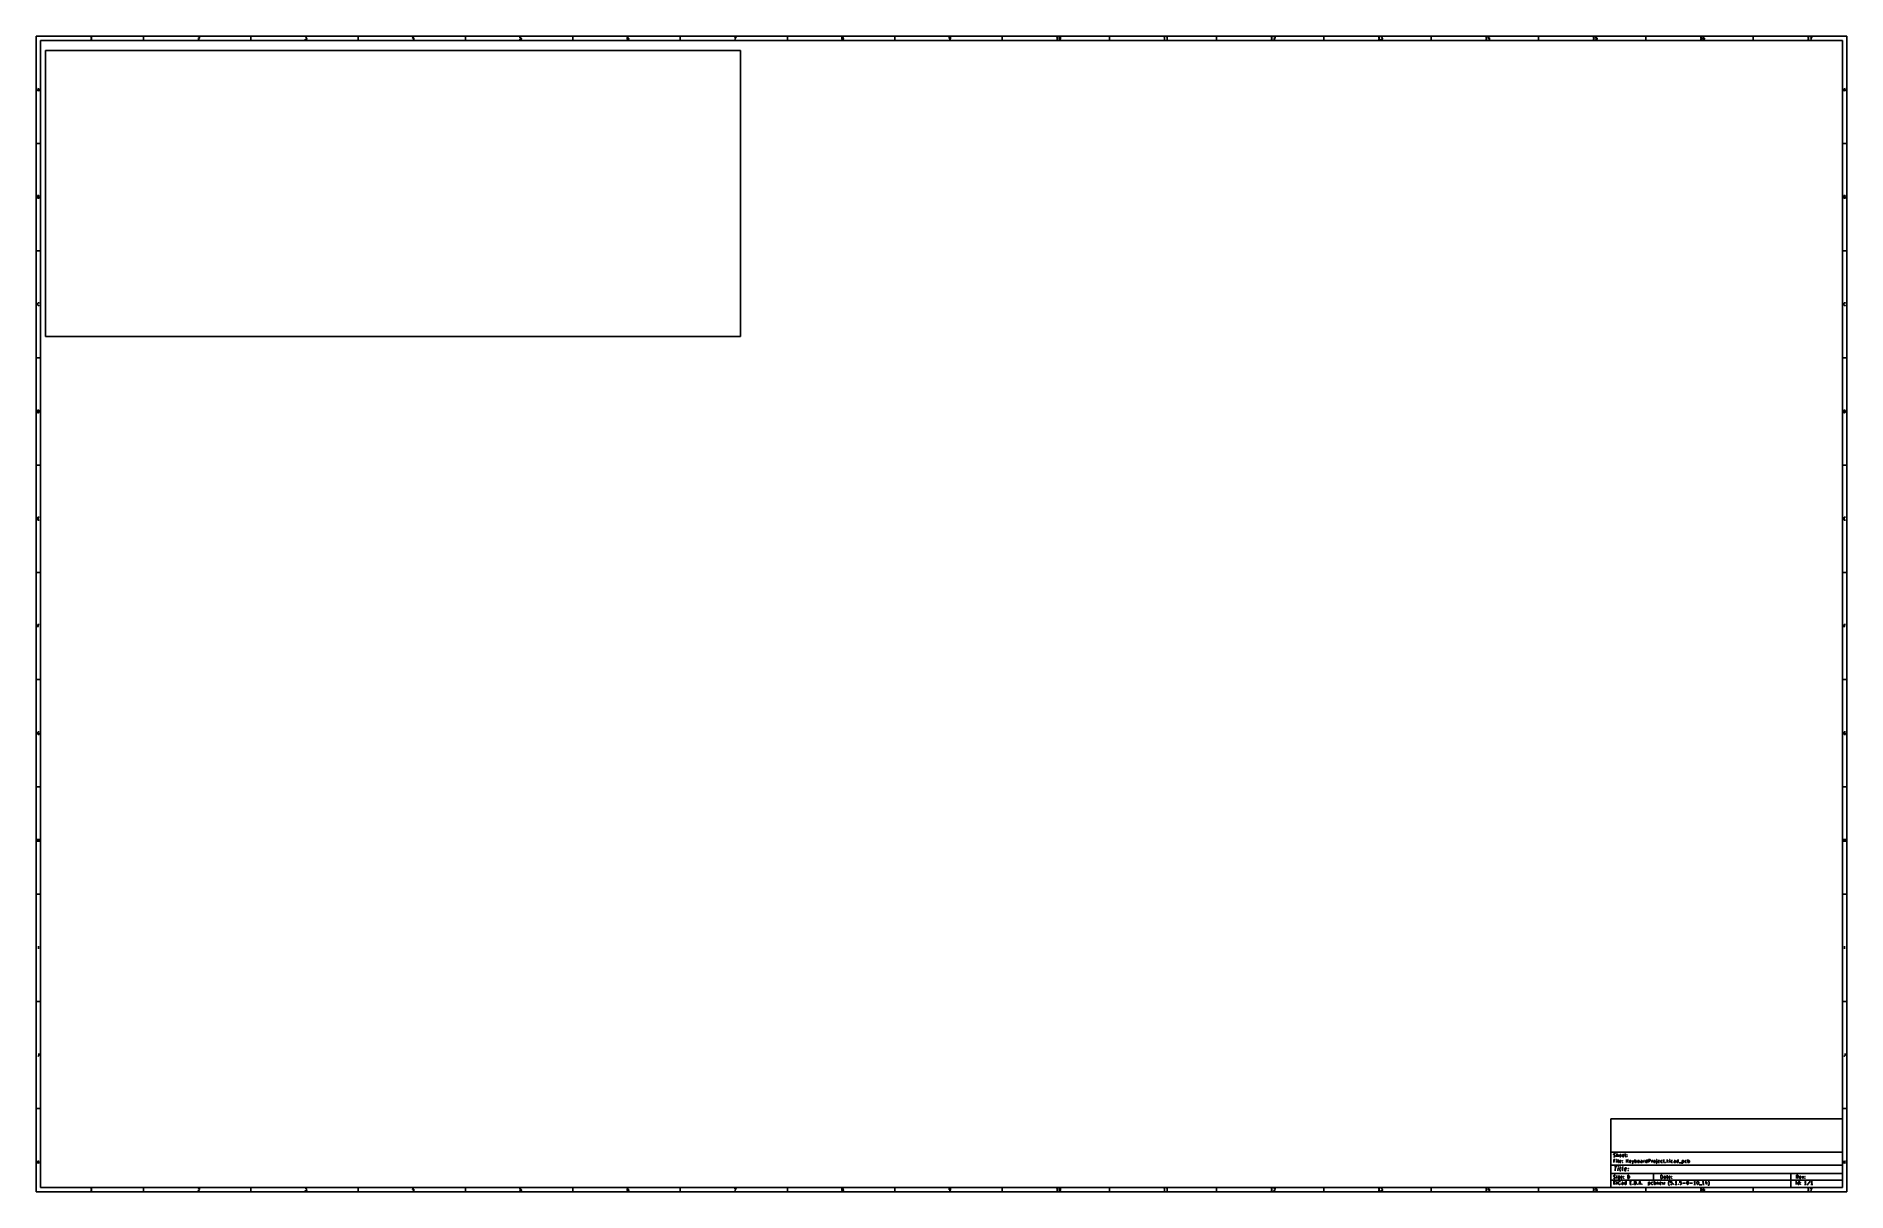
# Model space of a CAD drawing. Extents: x 0.4 to 33.6, y -21.6 to -0.4.
import ezdxf

# ---------------------------------------------------------------- set-up
doc = ezdxf.new("R2010")
doc.units = 0
doc.header["$MEASUREMENT"] = 0
doc.layers.add('BLACK', color=7, linetype='CONTINUOUS')

msp = doc.modelspace()

# ---------------------------------------------------------------- linework, layer by layer
at = {"layer": 'BLACK', "linetype": 'CONTINUOUS'}
for p, q in [((0.393701, -0.393701), (0.393701, -21.6063)), ((33.6063, -0.393701), (0.393701, -0.393701)), ((0.472441, -0.472441), (0.472441, -21.5276)), ((33.5276, -0.472441), (0.472441, -0.472441)), ((0.561511, -0.65625), (0.56153, -0.656057)), ((0.561516, -0.656298), (0.561511, -0.65625)), ((0.561516, -0.749952), (0.561516, -0.656298)), ((0.56153, -0.656057), (0.561586, -0.655872)), ((0.561586, -0.655872), (0.561678, -0.655701)), ((0.561678, -0.655701), (0.561801, -0.655551)), ((0.561801, -0.655551), (0.561951, -0.655428)), ((0.561951, -0.655428), (0.562122, -0.655336)), ((0.562122, -0.655336), (0.562307, -0.65528)), ((0.562307, -0.65528), (0.562452, -0.655266)), ((0.562452, -0.655266), (0.5625, -0.655261)), ((0.5625, -0.655261), (0.562548, -0.655266)), ((0.562548, -0.655266), (13.3125, -0.655266)), ((13.3115, -0.657234), (0.563484, -0.657234)), ((0.563484, -0.657234), (0.563484, -5.90527)), ((1.39553, -0.417229), (1.39065, -0.419666)), ((1.4199, -0.456224), (1.39065, -0.456224)), ((1.4004, -0.412355), (1.39553, -0.417229)), ((1.40528, -0.405043), (1.4004, -0.412355)), ((1.40528, -0.456224), (1.40528, -0.405043)), ((2.3622, -0.472441), (2.3622, -0.393701)), ((3.38597, -0.426978), (3.35672, -0.456224)), ((3.35672, -0.456224), (3.3884, -0.456224)), ((3.35916, -0.409917), (3.3616, -0.40748)), ((3.3616, -0.40748), (3.36647, -0.405043)), ((3.36647, -0.405043), (3.37866, -0.405043)), ((3.37866, -0.405043), (3.38353, -0.40748)), ((3.38353, -0.40748), (3.38597, -0.409917)), ((3.38597, -0.409917), (3.3884, -0.414792)), ((3.3884, -0.419666), (3.38597, -0.426978)), ((3.3884, -0.414792), (3.3884, -0.419666)), ((4.33071, -0.472441), (4.33071, -0.393701)), ((5.32522, -0.405043), (5.35691, -0.405043)), ((5.32766, -0.453787), (5.32522, -0.45135)), ((5.33254, -0.456224), (5.32766, -0.453787)), ((5.34716, -0.456224), (5.33254, -0.456224)), ((5.35691, -0.405043), (5.33985, -0.424541)), ((5.33985, -0.424541), (5.34716, -0.424541)), ((5.34716, -0.424541), (5.35203, -0.426978)), ((5.35203, -0.453787), (5.34716, -0.456224)), ((5.35203, -0.426978), (5.35447, -0.429415)), ((5.35447, -0.45135), (5.35203, -0.453787)), ((5.35447, -0.429415), (5.35691, -0.434289)), ((5.35691, -0.446475), (5.35447, -0.45135)), ((5.35691, -0.434289), (5.35691, -0.446475)), ((6.29921, -0.472441), (6.29921, -0.393701)), ((7.30835, -0.402606), (7.29617, -0.439164)), ((7.29617, -0.439164), (7.32785, -0.439164)), ((7.32054, -0.422103), (7.32054, -0.456224)), ((8.26772, -0.472441), (8.26772, -0.393701)), ((9.26711, -0.405043), (9.26467, -0.429415)), ((9.26467, -0.429415), (9.26711, -0.426978)), ((9.26711, -0.453787), (9.26467, -0.45135)), ((9.29148, -0.405043), (9.26711, -0.405043)), ((9.26711, -0.426978), (9.27198, -0.424541)), ((9.27198, -0.456224), (9.26711, -0.453787)), ((9.27198, -0.424541), (9.28417, -0.424541)), ((9.28417, -0.456224), (9.27198, -0.456224)), ((9.28417, -0.424541), (9.28904, -0.426978)), ((9.28904, -0.453787), (9.28417, -0.456224)), ((9.28904, -0.426978), (9.29148, -0.429415)), ((9.29148, -0.45135), (9.28904, -0.453787)), ((9.29148, -0.429415), (9.29392, -0.434289)), ((9.29392, -0.446475), (9.29148, -0.45135)), ((9.29392, -0.434289), (9.29392, -0.446475)), ((10.2362, -0.472441), (10.2362, -0.393701)), ((11.2356, -0.417229), (11.2332, -0.426978)), ((11.2332, -0.426978), (11.2332, -0.446475)), ((11.2356, -0.429415), (11.2332, -0.434289)), ((11.2332, -0.446475), (11.2356, -0.45135)), ((11.2405, -0.409917), (11.2356, -0.417229)), ((11.238, -0.426978), (11.2356, -0.429415)), ((11.2356, -0.45135), (11.238, -0.453787)), ((11.2429, -0.424541), (11.238, -0.426978)), ((11.238, -0.453787), (11.2429, -0.456224)), ((11.2429, -0.40748), (11.2405, -0.409917)), ((11.2478, -0.405043), (11.2429, -0.40748)), ((11.2527, -0.424541), (11.2429, -0.424541)), ((11.2429, -0.456224), (11.2527, -0.456224)), ((11.2575, -0.405043), (11.2478, -0.405043)), ((11.2575, -0.426978), (11.2527, -0.424541)), ((11.2527, -0.456224), (11.2575, -0.453787)), ((11.26, -0.429415), (11.2575, -0.426978)), ((11.2575, -0.453787), (11.26, -0.45135)), ((11.2624, -0.434289), (11.26, -0.429415)), ((11.26, -0.45135), (11.2624, -0.446475)), ((11.2624, -0.446475), (11.2624, -0.434289)), ((12.2047, -0.472441), (12.2047, -0.393701)), ((13.1992, -0.405043), (13.2334, -0.405043)), ((13.2334, -0.405043), (13.2114, -0.456224)), ((13.3115, -5.90527), (13.3115, -0.657234)), ((13.3125, -0.655266), (13.3125, -0.655261)), ((13.3125, -0.655261), (13.3125, -0.655266)), ((13.3125, -0.655266), (13.3127, -0.65528)), ((13.3127, -0.65528), (13.3129, -0.655336)), ((13.3129, -0.655336), (13.313, -0.655428)), ((13.313, -0.655428), (13.3132, -0.655551)), ((13.3132, -0.655551), (13.3133, -0.655701)), ((13.3133, -0.655701), (13.3134, -0.655872)), ((13.3134, -0.655872), (13.3135, -0.656057)), ((13.3135, -0.656057), (13.3135, -0.65625)), ((13.3135, -0.65625), (13.3135, -0.656298)), ((13.3135, -0.656298), (13.3135, -5.9062)), ((14.1732, -0.472441), (14.1732, -0.393701)), ((15.1702, -0.414792), (15.1726, -0.409917)), ((15.1702, -0.417229), (15.1702, -0.414792)), ((15.1726, -0.422103), (15.1702, -0.417229)), ((15.1726, -0.431852), (15.1702, -0.436727)), ((15.1702, -0.436727), (15.1702, -0.446475)), ((15.1702, -0.446475), (15.1726, -0.45135)), ((15.1726, -0.409917), (15.1751, -0.40748)), ((15.1751, -0.424541), (15.1726, -0.422103)), ((15.1751, -0.429415), (15.1726, -0.431852)), ((15.1726, -0.45135), (15.1751, -0.453787)), ((15.1751, -0.40748), (15.1799, -0.405043)), ((15.1799, -0.426978), (15.1751, -0.424541)), ((15.1799, -0.426978), (15.1751, -0.429415)), ((15.1751, -0.453787), (15.1799, -0.456224)), ((15.1799, -0.405043), (15.1897, -0.405043)), ((15.1897, -0.426978), (15.1799, -0.426978)), ((15.1799, -0.456224), (15.1897, -0.456224)), ((15.1897, -0.405043), (15.1946, -0.40748)), ((15.1946, -0.424541), (15.1897, -0.426978)), ((15.1946, -0.429415), (15.1897, -0.426978)), ((15.1897, -0.456224), (15.1946, -0.453787)), ((15.1946, -0.40748), (15.197, -0.409917)), ((15.197, -0.422103), (15.1946, -0.424541)), ((15.197, -0.431852), (15.1946, -0.429415)), ((15.1946, -0.453787), (15.197, -0.45135)), ((15.197, -0.409917), (15.1994, -0.414792)), ((15.1994, -0.417229), (15.197, -0.422103)), ((15.1994, -0.436727), (15.197, -0.431852)), ((15.197, -0.45135), (15.1994, -0.446475)), ((15.1994, -0.414792), (15.1994, -0.417229)), ((15.1994, -0.446475), (15.1994, -0.436727)), ((16.1417, -0.472441), (16.1417, -0.393701)), ((17.1411, -0.409917), (17.1387, -0.414792)), ((17.1387, -0.414792), (17.1387, -0.426978)), ((17.1387, -0.426978), (17.1411, -0.431852)), ((17.1436, -0.40748), (17.1411, -0.409917)), ((17.1411, -0.431852), (17.1436, -0.434289)), ((17.1484, -0.405043), (17.1436, -0.40748)), ((17.1436, -0.434289), (17.1484, -0.436727)), ((17.1436, -0.456224), (17.1533, -0.456224)), ((17.1582, -0.405043), (17.1484, -0.405043)), ((17.1484, -0.436727), (17.1582, -0.436727)), ((17.1533, -0.456224), (17.1582, -0.453787)), ((17.1631, -0.40748), (17.1582, -0.405043)), ((17.1582, -0.436727), (17.1631, -0.434289)), ((17.1582, -0.453787), (17.1606, -0.45135)), ((17.1606, -0.45135), (17.1655, -0.444038)), ((17.1655, -0.409917), (17.1631, -0.40748)), ((17.1631, -0.434289), (17.1655, -0.431852)), ((17.1679, -0.414792), (17.1655, -0.409917)), ((17.1655, -0.431852), (17.1679, -0.426978)), ((17.1655, -0.444038), (17.1679, -0.434289)), ((17.1679, -0.434289), (17.1679, -0.414792)), ((18.1102, -0.472441), (18.1102, -0.393701)), ((19.1121, -0.417229), (19.1072, -0.419666)), ((19.1364, -0.456224), (19.1072, -0.456224)), ((19.1169, -0.412355), (19.1121, -0.417229)), ((19.1218, -0.405043), (19.1169, -0.412355)), ((19.1218, -0.456224), (19.1218, -0.405043)), ((19.1559, -0.424541), (19.1584, -0.414792)), ((19.1559, -0.436727), (19.1559, -0.424541)), ((19.1584, -0.446475), (19.1559, -0.436727)), ((19.1584, -0.414792), (19.1608, -0.409917)), ((19.1608, -0.45135), (19.1584, -0.446475)), ((19.1608, -0.409917), (19.1632, -0.40748)), ((19.1632, -0.453787), (19.1608, -0.45135)), ((19.1632, -0.40748), (19.1681, -0.405043)), ((19.1681, -0.456224), (19.1632, -0.453787)), ((19.1681, -0.405043), (19.173, -0.405043)), ((19.173, -0.456224), (19.1681, -0.456224)), ((19.173, -0.405043), (19.1779, -0.40748)), ((19.1779, -0.453787), (19.173, -0.456224)), ((19.1779, -0.40748), (19.1803, -0.409917)), ((19.1803, -0.45135), (19.1779, -0.453787)), ((19.1803, -0.409917), (19.1827, -0.414792)), ((19.1827, -0.446475), (19.1803, -0.45135)), ((19.1827, -0.414792), (19.1852, -0.424541)), ((19.1852, -0.436727), (19.1827, -0.446475)), ((19.1852, -0.424541), (19.1852, -0.436727)), ((20.0787, -0.472441), (20.0787, -0.393701)), ((21.0806, -0.417229), (21.0757, -0.419666)), ((21.1049, -0.456224), (21.0757, -0.456224)), ((21.0854, -0.412355), (21.0806, -0.417229)), ((21.0903, -0.405043), (21.0854, -0.412355)), ((21.0903, -0.456224), (21.0903, -0.405043)), ((21.1293, -0.417229), (21.1244, -0.419666)), ((21.1537, -0.456224), (21.1244, -0.456224)), ((21.1342, -0.412355), (21.1293, -0.417229)), ((21.1391, -0.405043), (21.1342, -0.412355)), ((21.1391, -0.456224), (21.1391, -0.405043)), ((22.0472, -0.472441), (22.0472, -0.393701)), ((23.0491, -0.417229), (23.0442, -0.419666)), ((23.0734, -0.456224), (23.0442, -0.456224)), ((23.0539, -0.412355), (23.0491, -0.417229)), ((23.0588, -0.405043), (23.0539, -0.412355)), ((23.0588, -0.456224), (23.0588, -0.405043)), ((23.1198, -0.426978), (23.0905, -0.456224)), ((23.0905, -0.456224), (23.1222, -0.456224)), ((23.0929, -0.409917), (23.0954, -0.40748)), ((23.0954, -0.40748), (23.1003, -0.405043)), ((23.1003, -0.405043), (23.1124, -0.405043)), ((23.1124, -0.405043), (23.1173, -0.40748)), ((23.1173, -0.40748), (23.1198, -0.409917)), ((23.1198, -0.409917), (23.1222, -0.414792)), ((23.1222, -0.419666), (23.1198, -0.426978)), ((23.1222, -0.414792), (23.1222, -0.419666)), ((24.0157, -0.472441), (24.0157, -0.393701)), ((25.0176, -0.417229), (25.0127, -0.419666)), ((25.0419, -0.456224), (25.0127, -0.456224)), ((25.0225, -0.412355), (25.0176, -0.417229)), ((25.0273, -0.405043), (25.0225, -0.412355)), ((25.0273, -0.456224), (25.0273, -0.405043)), ((25.059, -0.405043), (25.0907, -0.405043)), ((25.0614, -0.453787), (25.059, -0.45135)), ((25.0663, -0.456224), (25.0614, -0.453787)), ((25.0809, -0.456224), (25.0663, -0.456224)), ((25.0907, -0.405043), (25.0736, -0.424541)), ((25.0736, -0.424541), (25.0809, -0.424541)), ((25.0809, -0.424541), (25.0858, -0.426978)), ((25.0858, -0.453787), (25.0809, -0.456224)), ((25.0858, -0.426978), (25.0883, -0.429415)), ((25.0883, -0.45135), (25.0858, -0.453787)), ((25.0883, -0.429415), (25.0907, -0.434289)), ((25.0907, -0.446475), (25.0883, -0.45135)), ((25.0907, -0.434289), (25.0907, -0.446475)), ((25.9843, -0.472441), (25.9843, -0.393701)), ((26.9861, -0.417229), (26.9812, -0.419666)), ((27.0105, -0.456224), (26.9812, -0.456224)), ((26.991, -0.412355), (26.9861, -0.417229)), ((26.9958, -0.405043), (26.991, -0.412355)), ((26.9958, -0.456224), (26.9958, -0.405043)), ((27.0421, -0.402606), (27.0299, -0.439164)), ((27.0299, -0.439164), (27.0616, -0.439164)), ((27.0543, -0.422103), (27.0543, -0.456224)), ((27.9528, -0.472441), (27.9528, -0.393701)), ((28.9546, -0.417229), (28.9497, -0.419666)), ((28.979, -0.456224), (28.9497, -0.456224)), ((28.9595, -0.412355), (28.9546, -0.417229)), ((28.9643, -0.405043), (28.9595, -0.412355)), ((28.9643, -0.456224), (28.9643, -0.405043)), ((29.0009, -0.405043), (28.9985, -0.429415)), ((28.9985, -0.429415), (29.0009, -0.426978)), ((29.0009, -0.453787), (28.9985, -0.45135)), ((29.0253, -0.405043), (29.0009, -0.405043)), ((29.0009, -0.426978), (29.0058, -0.424541)), ((29.0058, -0.456224), (29.0009, -0.453787)), ((29.0058, -0.424541), (29.018, -0.424541)), ((29.018, -0.456224), (29.0058, -0.456224)), ((29.018, -0.424541), (29.0228, -0.426978)), ((29.0228, -0.453787), (29.018, -0.456224)), ((29.0228, -0.426978), (29.0253, -0.429415)), ((29.0253, -0.45135), (29.0228, -0.453787)), ((29.0253, -0.429415), (29.0277, -0.434289)), ((29.0277, -0.446475), (29.0253, -0.45135)), ((29.0277, -0.434289), (29.0277, -0.446475)), ((29.9213, -0.472441), (29.9213, -0.393701)), ((30.9231, -0.417229), (30.9182, -0.419666)), ((30.9475, -0.456224), (30.9182, -0.456224)), ((30.928, -0.412355), (30.9231, -0.417229)), ((30.9328, -0.405043), (30.928, -0.412355)), ((30.9328, -0.456224), (30.9328, -0.405043)), ((30.9694, -0.417229), (30.967, -0.426978)), ((30.967, -0.426978), (30.967, -0.446475)), ((30.9694, -0.429415), (30.967, -0.434289)), ((30.967, -0.446475), (30.9694, -0.45135)), ((30.9743, -0.409917), (30.9694, -0.417229)), ((30.9718, -0.426978), (30.9694, -0.429415)), ((30.9694, -0.45135), (30.9718, -0.453787)), ((30.9767, -0.424541), (30.9718, -0.426978)), ((30.9718, -0.453787), (30.9767, -0.456224)), ((30.9767, -0.40748), (30.9743, -0.409917)), ((30.9816, -0.405043), (30.9767, -0.40748)), ((30.9865, -0.424541), (30.9767, -0.424541)), ((30.9767, -0.456224), (30.9865, -0.456224)), ((30.9913, -0.405043), (30.9816, -0.405043)), ((30.9913, -0.426978), (30.9865, -0.424541)), ((30.9865, -0.456224), (30.9913, -0.453787)), ((30.9938, -0.429415), (30.9913, -0.426978)), ((30.9913, -0.453787), (30.9938, -0.45135)), ((30.9962, -0.434289), (30.9938, -0.429415)), ((30.9938, -0.45135), (30.9962, -0.446475)), ((30.9962, -0.446475), (30.9962, -0.434289)), ((31.8898, -0.472441), (31.8898, -0.393701)), ((32.8916, -0.417229), (32.8867, -0.419666)), ((32.916, -0.456224), (32.8867, -0.456224)), ((32.8965, -0.412355), (32.8916, -0.417229)), ((32.9013, -0.405043), (32.8965, -0.412355)), ((32.9013, -0.456224), (32.9013, -0.405043)), ((32.933, -0.405043), (32.9671, -0.405043)), ((32.9671, -0.405043), (32.9452, -0.456224)), ((33.5276, -21.5276), (33.5276, -0.472441)), ((33.6063, -21.6063), (33.6063, -0.393701)), ((0.561516, -5.9062), (0.561516, -0.749952)), ((0.561516, -0.749952), (0.561516, -0.749952)), ((0.41601, -1.40111), (0.433071, -1.34993)), ((0.420885, -1.38648), (0.445257, -1.38648)), ((0.433071, -1.34993), (0.450131, -1.40111)), ((33.5499, -1.40111), (33.5669, -1.34993)), ((33.5547, -1.38648), (33.5791, -1.38648)), ((33.5669, -1.34993), (33.584, -1.40111)), ((0.393701, -2.3622), (0.472441, -2.3622)), ((33.6063, -2.3622), (33.5276, -2.3622)), ((0.419666, -3.36961), (0.419666, -3.31843)), ((0.419666, -3.31843), (0.436727, -3.31843)), ((0.436727, -3.31843), (0.441601, -3.32087)), ((0.441601, -3.32087), (0.444038, -3.3233)), ((33.5535, -3.36961), (33.5535, -3.31843)), ((33.5535, -3.31843), (33.5706, -3.31843)), ((33.5706, -3.31843), (33.5755, -3.32087)), ((33.5755, -3.32087), (33.5779, -3.3233)), ((0.436727, -3.3428), (0.419666, -3.3428)), ((0.439164, -3.36961), (0.419666, -3.36961)), ((0.441601, -3.34036), (0.436727, -3.3428)), ((0.436727, -3.3428), (0.444038, -3.34524)), ((0.444038, -3.36717), (0.439164, -3.36961)), ((0.444038, -3.33793), (0.441601, -3.34036)), ((0.444038, -3.3233), (0.446475, -3.32818)), ((0.446475, -3.33305), (0.444038, -3.33793)), ((0.444038, -3.34524), (0.446475, -3.34768)), ((0.446475, -3.36474), (0.444038, -3.36717)), ((0.446475, -3.32818), (0.446475, -3.33305)), ((0.446475, -3.34768), (0.448913, -3.35255)), ((0.448913, -3.35986), (0.446475, -3.36474)), ((0.448913, -3.35255), (0.448913, -3.35986)), ((33.5706, -3.3428), (33.5535, -3.3428)), ((33.573, -3.36961), (33.5535, -3.36961)), ((33.5755, -3.34036), (33.5706, -3.3428)), ((33.5706, -3.3428), (33.5779, -3.34524)), ((33.5779, -3.36717), (33.573, -3.36961)), ((33.5779, -3.33793), (33.5755, -3.34036)), ((33.5779, -3.3233), (33.5803, -3.32818)), ((33.5803, -3.33305), (33.5779, -3.33793)), ((33.5779, -3.34524), (33.5803, -3.34768)), ((33.5803, -3.36474), (33.5779, -3.36717)), ((33.5803, -3.32818), (33.5803, -3.33305)), ((33.5803, -3.34768), (33.5828, -3.35255)), ((33.5828, -3.35986), (33.5803, -3.36474)), ((33.5828, -3.35255), (33.5828, -3.35986)), ((0.393701, -4.33071), (0.472441, -4.33071)), ((33.6063, -4.33071), (33.5276, -4.33071)), ((0.417229, -5.30887), (0.419666, -5.29912)), ((0.417229, -5.31618), (0.417229, -5.30887)), ((0.419666, -5.29912), (0.422103, -5.29424)), ((0.422103, -5.29424), (0.426978, -5.28937)), ((0.426978, -5.28937), (0.434289, -5.28693)), ((0.434289, -5.28693), (0.439164, -5.28693)), ((0.439164, -5.28693), (0.446475, -5.28937)), ((0.446475, -5.28937), (0.448913, -5.29181)), ((33.5511, -5.30887), (33.5535, -5.29912)), ((33.5511, -5.31618), (33.5511, -5.30887)), ((33.5535, -5.29912), (33.556, -5.29424)), ((33.556, -5.29424), (33.5608, -5.28937)), ((33.5608, -5.28937), (33.5681, -5.28693)), ((33.5681, -5.28693), (33.573, -5.28693)), ((33.573, -5.28693), (33.5803, -5.28937)), ((33.5803, -5.28937), (33.5828, -5.29181)), ((0.419666, -5.32593), (0.417229, -5.31618)), ((0.422103, -5.3308), (0.419666, -5.32593)), ((0.426978, -5.33568), (0.422103, -5.3308)), ((0.434289, -5.33811), (0.426978, -5.33568)), ((0.439164, -5.33811), (0.434289, -5.33811)), ((0.446475, -5.33568), (0.439164, -5.33811)), ((0.448913, -5.33324), (0.446475, -5.33568)), ((33.5535, -5.32593), (33.5511, -5.31618)), ((33.556, -5.3308), (33.5535, -5.32593)), ((33.5608, -5.33568), (33.556, -5.3308)), ((33.5681, -5.33811), (33.5608, -5.33568)), ((33.573, -5.33811), (33.5681, -5.33811)), ((33.5803, -5.33568), (33.573, -5.33811)), ((33.5828, -5.33324), (33.5803, -5.33568)), ((0.561511, -5.90625), (0.561516, -5.9062)), ((0.56153, -5.90644), (0.561511, -5.90625)), ((0.561586, -5.90663), (0.56153, -5.90644)), ((0.561678, -5.9068), (0.561586, -5.90663)), ((0.561801, -5.90695), (0.561678, -5.9068)), ((0.561951, -5.90707), (0.561801, -5.90695)), ((0.562122, -5.90716), (0.561951, -5.90707)), ((0.562307, -5.90722), (0.562122, -5.90716)), ((0.562452, -5.90723), (0.562307, -5.90722)), ((0.5625, -5.90724), (0.562452, -5.90723)), ((0.562452, -5.90723), (0.562452, -5.90723)), ((0.562548, -5.90723), (0.5625, -5.90724)), ((13.3125, -5.90723), (0.562548, -5.90723)), ((0.563484, -5.90527), (13.3115, -5.90527)), ((13.3127, -5.90722), (13.3125, -5.90723)), ((13.3125, -5.90723), (13.3125, -5.90723)), ((13.3125, -5.90723), (13.3125, -5.90724)), ((13.3125, -5.90724), (13.3125, -5.90723)), ((13.3129, -5.90716), (13.3127, -5.90722)), ((13.313, -5.90707), (13.3129, -5.90716)), ((13.3132, -5.90695), (13.313, -5.90707)), ((13.3133, -5.9068), (13.3132, -5.90695)), ((13.3134, -5.90663), (13.3133, -5.9068)), ((13.3135, -5.90644), (13.3134, -5.90663)), ((13.3135, -5.9062), (13.3135, -5.90625)), ((13.3135, -5.90625), (13.3135, -5.90644)), ((0.393701, -6.29921), (0.472441, -6.29921)), ((33.6063, -6.29921), (33.5276, -6.29921)), ((0.419666, -7.30662), (0.419666, -7.25544)), ((0.419666, -7.25544), (0.431852, -7.25544)), ((0.431852, -7.30662), (0.419666, -7.30662)), ((0.431852, -7.25544), (0.439164, -7.25787)), ((0.439164, -7.30418), (0.431852, -7.30662)), ((0.439164, -7.25787), (0.444038, -7.26275)), ((0.444038, -7.29931), (0.439164, -7.30418)), ((0.444038, -7.26275), (0.446475, -7.26762)), ((0.446475, -7.29443), (0.444038, -7.29931)), ((0.446475, -7.26762), (0.448913, -7.27737)), ((0.448913, -7.28468), (0.446475, -7.29443)), ((0.448913, -7.27737), (0.448913, -7.28468)), ((33.5535, -7.30662), (33.5535, -7.25544)), ((33.5535, -7.25544), (33.5657, -7.25544)), ((33.5657, -7.30662), (33.5535, -7.30662)), ((33.5657, -7.25544), (33.573, -7.25787)), ((33.573, -7.30418), (33.5657, -7.30662)), ((33.573, -7.25787), (33.5779, -7.26275)), ((33.5779, -7.29931), (33.573, -7.30418)), ((33.5779, -7.26275), (33.5803, -7.26762)), ((33.5803, -7.29443), (33.5779, -7.29931)), ((33.5803, -7.26762), (33.5828, -7.27737)), ((33.5828, -7.28468), (33.5803, -7.29443)), ((33.5828, -7.27737), (33.5828, -7.28468)), ((0.393701, -8.26772), (0.472441, -8.26772)), ((33.6063, -8.26772), (33.5276, -8.26772)), ((0.422103, -9.27512), (0.422103, -9.22394)), ((0.422103, -9.22394), (0.446475, -9.22394)), ((0.422103, -9.24831), (0.439164, -9.24831)), ((0.446475, -9.27512), (0.422103, -9.27512)), ((33.556, -9.27512), (33.556, -9.22394)), ((33.556, -9.22394), (33.5803, -9.22394)), ((33.556, -9.24831), (33.573, -9.24831)), ((33.5803, -9.27512), (33.556, -9.27512)), ((0.393701, -10.2362), (0.472441, -10.2362)), ((33.6063, -10.2362), (33.5276, -10.2362)), ((0.423322, -11.2436), (0.423322, -11.1924)), ((0.423322, -11.1924), (0.447694, -11.1924)), ((0.440382, -11.2168), (0.423322, -11.2168)), ((33.5572, -11.2436), (33.5572, -11.1924)), ((33.5572, -11.1924), (33.5816, -11.1924)), ((33.5742, -11.2168), (33.5572, -11.2168)), ((0.393701, -12.2047), (0.472441, -12.2047)), ((33.6063, -12.2047), (33.5276, -12.2047)), ((0.419666, -13.1731), (0.417229, -13.1829)), ((0.417229, -13.1829), (0.417229, -13.1902)), ((0.417229, -13.1902), (0.419666, -13.1999)), ((0.422103, -13.1683), (0.419666, -13.1731)), ((0.419666, -13.1999), (0.422103, -13.2048)), ((0.426978, -13.1634), (0.422103, -13.1683)), ((0.422103, -13.2048), (0.426978, -13.2097)), ((0.434289, -13.1609), (0.426978, -13.1634)), ((0.426978, -13.2097), (0.434289, -13.2121)), ((0.441601, -13.1609), (0.434289, -13.1609)), ((0.434289, -13.2121), (0.439164, -13.2121)), ((0.448913, -13.1902), (0.439164, -13.1902)), ((0.439164, -13.2121), (0.446475, -13.2097)), ((0.446475, -13.1634), (0.441601, -13.1609)), ((0.446475, -13.2097), (0.448913, -13.2073)), ((0.448913, -13.2073), (0.448913, -13.1902)), ((33.5535, -13.1731), (33.5511, -13.1829)), ((33.5511, -13.1829), (33.5511, -13.1902)), ((33.5511, -13.1902), (33.5535, -13.1999)), ((33.556, -13.1683), (33.5535, -13.1731)), ((33.5535, -13.1999), (33.556, -13.2048)), ((33.5608, -13.1634), (33.556, -13.1683)), ((33.556, -13.2048), (33.5608, -13.2097)), ((33.5681, -13.1609), (33.5608, -13.1634)), ((33.5608, -13.2097), (33.5681, -13.2121)), ((33.5755, -13.1609), (33.5681, -13.1609)), ((33.5681, -13.2121), (33.573, -13.2121)), ((33.5828, -13.1902), (33.573, -13.1902)), ((33.573, -13.2121), (33.5803, -13.2097)), ((33.5803, -13.1634), (33.5755, -13.1609)), ((33.5803, -13.2097), (33.5828, -13.2073)), ((33.5828, -13.2073), (33.5828, -13.1902)), ((0.393701, -14.1732), (0.472441, -14.1732)), ((33.6063, -14.1732), (33.5276, -14.1732)), ((0.418448, -15.1806), (0.418448, -15.1295)), ((0.418448, -15.1538), (0.447694, -15.1538)), ((0.447694, -15.1806), (0.447694, -15.1295)), ((33.5523, -15.1806), (33.5523, -15.1295)), ((33.5523, -15.1538), (33.5816, -15.1538)), ((33.5816, -15.1806), (33.5816, -15.1295)), ((0.393701, -16.1417), (0.472441, -16.1417)), ((33.6063, -16.1417), (33.5276, -16.1417)), ((0.433071, -17.1491), (0.433071, -17.098)), ((33.5669, -17.1491), (33.5669, -17.098)), ((0.393701, -18.1102), (0.472441, -18.1102)), ((33.6063, -18.1102), (33.5276, -18.1102)), ((0.425759, -19.1176), (0.420885, -19.1176)), ((0.433071, -19.1152), (0.425759, -19.1176)), ((0.437945, -19.1103), (0.433071, -19.1152)), ((0.440382, -19.103), (0.437945, -19.1103)), ((0.440382, -19.0665), (0.440382, -19.103)), ((33.5596, -19.1176), (33.5547, -19.1176)), ((33.5669, -19.1152), (33.5596, -19.1176)), ((33.5718, -19.1103), (33.5669, -19.1152)), ((33.5742, -19.103), (33.5718, -19.1103)), ((33.5742, -19.0665), (33.5742, -19.103)), ((0.393701, -20.0787), (0.472441, -20.0787)), ((33.6063, -20.0787), (33.5276, -20.0787)), ((29.2756, -20.2677), (29.2756, -21.5276)), ((33.5276, -20.2677), (29.2756, -20.2677)), ((33.5276, -21.5276), (33.5276, -20.2677)), ((29.2756, -20.878), (33.5276, -20.878)), ((29.3292, -20.9159), (29.332, -20.9103)), ((29.3292, -20.9215), (29.3292, -20.9159)), ((29.332, -20.9272), (29.3292, -20.9215)), ((29.332, -20.9103), (29.3348, -20.9075)), ((29.3348, -20.9075), (29.3404, -20.9047)), ((29.3404, -20.9047), (29.3545, -20.9047)), ((29.3545, -20.9047), (29.3629, -20.9075)), ((29.3882, -20.9637), (29.3882, -20.9047)), ((29.5429, -20.9047), (29.5429, -20.9553)), ((0.419666, -21.0861), (0.419666, -21.035)), ((0.448913, -21.035), (0.419666, -21.0642)), ((0.448913, -21.0861), (0.426978, -21.0569)), ((29.2756, -21.1142), (33.5276, -21.1142)), ((29.3292, -20.9609), (29.3376, -20.9637)), ((29.3348, -20.93), (29.332, -20.9272)), ((29.332, -21.07), (29.332, -21.011)), ((29.332, -21.011), (29.3601, -21.011)), ((29.3517, -21.0391), (29.332, -21.0391)), ((29.3404, -20.9328), (29.3348, -20.93)), ((29.3376, -20.9637), (29.3517, -20.9637)), ((29.3517, -20.9356), (29.3404, -20.9328)), ((29.343, -21.1419), (29.388, -21.1419)), ((29.3573, -20.9384), (29.3517, -20.9356)), ((29.3517, -20.9637), (29.3573, -20.9609)), ((29.3557, -21.2207), (29.3655, -21.1419)), ((29.3601, -20.9412), (29.3573, -20.9384)), ((29.3573, -20.9609), (29.3601, -20.9581)), ((29.3629, -20.9469), (29.3601, -20.9412)), ((29.3601, -20.9581), (29.3629, -20.9525)), ((29.3629, -20.9525), (29.3629, -20.9469)), ((29.3826, -21.011), (29.3798, -21.0138)), ((29.3798, -21.0138), (29.3826, -21.0166)), ((29.3854, -21.0138), (29.3826, -21.011)), ((29.3826, -21.011), (29.3826, -21.0166)), ((29.3826, -21.0166), (29.3854, -21.0138)), ((29.3826, -21.07), (29.3826, -21.0307)), ((29.391, -20.9272), (29.3882, -20.93)), ((29.3967, -20.9244), (29.391, -20.9272)), ((29.4051, -20.9244), (29.3967, -20.9244)), ((29.4044, -21.2207), (29.411, -21.1682)), ((29.4107, -20.9272), (29.4051, -20.9244)), ((29.4142, -21.1419), (29.41, -21.1457)), ((29.41, -21.1457), (29.4133, -21.1494)), ((29.4135, -20.9328), (29.4107, -20.9272)), ((29.4107, -21.0616), (29.4107, -21.011)), ((29.4135, -21.0672), (29.4107, -21.0616)), ((29.4142, -21.1419), (29.4133, -21.1494)), ((29.4133, -21.1494), (29.4175, -21.1457)), ((29.4135, -20.9637), (29.4135, -20.9328)), ((29.4192, -21.07), (29.4135, -21.0672)), ((29.4175, -21.1457), (29.4142, -21.1419)), ((29.4372, -21.1682), (29.4672, -21.1682)), ((29.4388, -20.9328), (29.4416, -20.9272)), ((29.4388, -20.9553), (29.4388, -20.9328)), ((29.467, -20.9384), (29.4388, -20.944)), ((29.4416, -20.9609), (29.4388, -20.9553)), ((29.4388, -21.0391), (29.4416, -21.0335)), ((29.4388, -21.0616), (29.4388, -21.0391)), ((29.467, -21.0447), (29.4388, -21.0503)), ((29.4416, -21.0672), (29.4388, -21.0616)), ((29.4416, -20.9272), (29.4473, -20.9244)), ((29.4473, -20.9637), (29.4416, -20.9609)), ((29.4416, -21.0335), (29.4473, -21.0307)), ((29.4473, -21.07), (29.4416, -21.0672)), ((29.4517, -21.1419), (29.4433, -21.2094)), ((29.4433, -21.2094), (29.4461, -21.2169)), ((29.4461, -21.2169), (29.4531, -21.2207)), ((29.4473, -20.9244), (29.4585, -20.9244)), ((29.4585, -20.9637), (29.4473, -20.9637)), ((29.4473, -21.0307), (29.4585, -21.0307)), ((29.4585, -21.07), (29.4473, -21.07)), ((29.4531, -21.2207), (29.4606, -21.2207)), ((29.4585, -20.9244), (29.4641, -20.9272)), ((29.4641, -20.9609), (29.4585, -20.9637)), ((29.4585, -21.0307), (29.4641, -21.0335)), ((29.4641, -21.0672), (29.4585, -21.07)), ((29.4641, -20.9272), (29.467, -20.9328)), ((29.4641, -21.0335), (29.467, -21.0391)), ((29.467, -20.9328), (29.467, -20.9384)), ((29.467, -21.0391), (29.467, -21.0447)), ((29.4883, -21.2094), (29.4967, -21.1419)), ((29.4911, -21.2169), (29.4883, -21.2094)), ((29.4895, -20.9328), (29.4923, -20.9272)), ((29.4895, -20.9553), (29.4895, -20.9328)), ((29.5176, -20.9384), (29.4895, -20.944)), ((29.4923, -20.9609), (29.4895, -20.9553)), ((29.4895, -21.0363), (29.4923, -21.0335)), ((29.4923, -21.0391), (29.4895, -21.0363)), ((29.4895, -21.0672), (29.4923, -21.0644)), ((29.4923, -21.07), (29.4895, -21.0672)), ((29.4981, -21.2207), (29.4911, -21.2169)), ((29.4923, -20.9272), (29.4979, -20.9244)), ((29.4979, -20.9637), (29.4923, -20.9609)), ((29.4923, -21.0335), (29.4951, -21.0363)), ((29.4923, -21.0335), (29.4923, -21.0391)), ((29.4951, -21.0363), (29.4923, -21.0391)), ((29.4923, -21.0644), (29.4951, -21.0672)), ((29.4923, -21.0644), (29.4923, -21.07)), ((29.4951, -21.0672), (29.4923, -21.07)), ((29.4979, -20.9244), (29.5091, -20.9244)), ((29.5091, -20.9637), (29.4979, -20.9637)), ((29.5091, -20.9244), (29.5148, -20.9272)), ((29.5148, -20.9609), (29.5091, -20.9637)), ((29.5148, -20.9272), (29.5176, -20.9328)), ((29.5176, -20.9328), (29.5176, -20.9384)), ((29.5258, -21.2094), (29.5295, -21.1794)), ((29.5286, -21.2169), (29.5258, -21.2094)), ((29.5661, -21.1869), (29.5277, -21.1944)), ((29.5356, -21.2207), (29.5286, -21.2169)), ((29.5295, -21.1794), (29.5342, -21.1719)), ((29.5342, -21.1719), (29.5422, -21.1682)), ((29.5344, -20.9244), (29.5569, -20.9244)), ((29.5506, -21.2207), (29.5356, -21.2207)), ((29.5422, -21.1682), (29.5572, -21.1682)), ((29.5429, -20.9553), (29.5457, -20.9609)), ((29.5457, -20.9609), (29.5513, -20.9637)), ((29.5586, -21.2169), (29.5506, -21.2207)), ((29.5513, -20.9637), (29.5569, -20.9637)), ((29.5572, -21.1682), (29.5642, -21.1719)), ((29.5642, -21.1719), (29.567, -21.1794)), ((29.5654, -21.07), (29.5654, -21.011)), ((29.5991, -21.011), (29.5654, -21.0447)), ((29.567, -21.1794), (29.5661, -21.1869)), ((29.5738, -20.93), (29.5766, -20.9272)), ((29.5766, -20.9328), (29.5738, -20.93)), ((29.5738, -20.9609), (29.5766, -20.9581)), ((29.5766, -20.9637), (29.5738, -20.9609)), ((29.5991, -21.07), (29.5738, -21.0363)), ((29.5766, -20.9272), (29.5794, -20.93)), ((29.5766, -20.9272), (29.5766, -20.9328)), ((29.5794, -20.93), (29.5766, -20.9328)), ((29.5766, -20.9581), (29.5794, -20.9609)), ((29.5766, -20.9581), (29.5766, -20.9637)), ((29.5794, -20.9609), (29.5766, -20.9637)), ((29.5924, -21.2169), (29.5966, -21.2132)), ((29.5956, -21.2207), (29.5924, -21.2169)), ((29.5966, -21.2132), (29.5956, -21.2207)), ((29.5998, -21.2169), (29.5956, -21.2207)), ((29.5966, -21.2132), (29.5998, -21.2169)), ((29.5975, -21.1757), (29.6017, -21.1719)), ((29.6008, -21.1794), (29.5975, -21.1757)), ((29.6017, -21.1719), (29.6008, -21.1794)), ((29.605, -21.1757), (29.6008, -21.1794)), ((29.6017, -21.1719), (29.605, -21.1757)), ((29.6216, -21.0391), (29.6244, -21.0335)), ((29.6216, -21.0616), (29.6216, -21.0391)), ((29.6497, -21.0447), (29.6216, -21.0503)), ((29.6244, -21.0672), (29.6216, -21.0616)), ((29.6244, -21.0335), (29.6301, -21.0307)), ((29.6301, -21.07), (29.6244, -21.0672)), ((29.6301, -21.0307), (29.6413, -21.0307)), ((29.6413, -21.07), (29.6301, -21.07)), ((29.6413, -21.0307), (29.6469, -21.0335)), ((29.6469, -21.0672), (29.6413, -21.07)), ((29.6469, -21.0335), (29.6497, -21.0391)), ((29.6497, -21.0391), (29.6497, -21.0447)), ((29.6694, -21.0307), (29.6835, -21.07)), ((29.6751, -21.0869), (29.6694, -21.0897)), ((29.6779, -21.0841), (29.6751, -21.0869)), ((29.6835, -21.07), (29.6779, -21.0841)), ((29.6976, -21.0307), (29.6835, -21.07)), ((29.7201, -21.07), (29.7201, -21.011)), ((29.7201, -21.0335), (29.7257, -21.0307)), ((29.7257, -21.07), (29.7201, -21.0672)), ((29.7257, -21.0307), (29.7369, -21.0307)), ((29.7369, -21.07), (29.7257, -21.07)), ((29.7369, -21.0307), (29.7425, -21.0335)), ((29.7425, -21.0672), (29.7369, -21.07)), ((29.7425, -21.0335), (29.7454, -21.0363)), ((29.7454, -21.0644), (29.7425, -21.0672)), ((29.7454, -21.0363), (29.7482, -21.0419)), ((29.7482, -21.0588), (29.7454, -21.0644)), ((29.7482, -21.0419), (29.7482, -21.0588)), ((29.7707, -21.0419), (29.7735, -21.0363)), ((29.7707, -21.0588), (29.7707, -21.0419)), ((29.7735, -21.0644), (29.7707, -21.0588)), ((29.7735, -21.0363), (29.7763, -21.0335)), ((29.7763, -21.0672), (29.7735, -21.0644)), ((29.7763, -21.0335), (29.7819, -21.0307)), ((29.7819, -21.07), (29.7763, -21.0672)), ((29.7819, -21.0307), (29.7904, -21.0307)), ((29.7904, -21.07), (29.7819, -21.07)), ((29.7904, -21.0307), (29.796, -21.0335)), ((29.796, -21.0672), (29.7904, -21.07)), ((29.796, -21.0335), (29.7988, -21.0363)), ((29.7988, -21.0644), (29.796, -21.0672)), ((29.7988, -21.0363), (29.8016, -21.0419)), ((29.8016, -21.0588), (29.7988, -21.0644)), ((29.8016, -21.0419), (29.8016, -21.0588)), ((29.8241, -21.056), (29.8269, -21.0503)), ((29.8241, -21.0616), (29.8241, -21.056)), ((29.8269, -21.0672), (29.8241, -21.0616)), ((29.8325, -21.0307), (29.8269, -21.0335)), ((29.8269, -21.0503), (29.8325, -21.0475)), ((29.8325, -21.07), (29.8269, -21.0672)), ((29.8438, -21.0307), (29.8325, -21.0307)), ((29.8325, -21.0475), (29.8466, -21.0475)), ((29.8466, -21.07), (29.8325, -21.07)), ((29.8494, -21.0335), (29.8438, -21.0307)), ((29.8466, -21.0475), (29.8522, -21.0447)), ((29.8522, -21.0672), (29.8466, -21.07)), ((29.8522, -21.0391), (29.8494, -21.0335)), ((29.8522, -21.07), (29.8522, -21.0391)), ((29.8803, -21.07), (29.8803, -21.0307)), ((29.8803, -21.0419), (29.8832, -21.0363)), ((29.8832, -21.0363), (29.886, -21.0335)), ((29.886, -21.0335), (29.8916, -21.0307)), ((29.8916, -21.0307), (29.8972, -21.0307)), ((29.9141, -21.0419), (29.9169, -21.0363)), ((29.9141, -21.0588), (29.9141, -21.0419)), ((29.9169, -21.0644), (29.9141, -21.0588)), ((29.9169, -21.0363), (29.9197, -21.0335)), ((29.9197, -21.0672), (29.9169, -21.0644)), ((29.9197, -21.0335), (29.9253, -21.0307)), ((29.9253, -21.07), (29.9197, -21.0672)), ((29.9253, -21.0307), (29.9366, -21.0307)), ((29.9366, -21.07), (29.9253, -21.07)), ((29.9366, -21.0307), (29.9422, -21.0335)), ((29.9422, -21.0672), (29.9366, -21.07)), ((29.9422, -21.07), (29.9422, -21.011)), ((29.9703, -21.07), (29.9703, -21.011)), ((29.9703, -21.011), (29.9928, -21.011)), ((29.9928, -21.0419), (29.9703, -21.0419)), ((29.9928, -21.011), (29.9985, -21.0138)), ((29.9985, -21.0391), (29.9928, -21.0419)), ((29.9985, -21.0138), (30.0013, -21.0166)), ((30.0013, -21.0363), (29.9985, -21.0391)), ((30.0013, -21.0166), (30.0041, -21.0222)), ((30.0041, -21.0307), (30.0013, -21.0363)), ((30.0041, -21.0222), (30.0041, -21.0307)), ((30.0294, -21.07), (30.0294, -21.0307)), ((30.0294, -21.0419), (30.0322, -21.0363)), ((30.0322, -21.0363), (30.035, -21.0335)), ((30.035, -21.0335), (30.0406, -21.0307)), ((30.0406, -21.0307), (30.0463, -21.0307)), ((30.0631, -21.0419), (30.0659, -21.0363)), ((30.0631, -21.0588), (30.0631, -21.0419)), ((30.0659, -21.0644), (30.0631, -21.0588)), ((30.0659, -21.0363), (30.0688, -21.0335)), ((30.0688, -21.0672), (30.0659, -21.0644)), ((30.0688, -21.0335), (30.0744, -21.0307)), ((30.0744, -21.07), (30.0688, -21.0672)), ((30.0744, -21.0307), (30.0828, -21.0307)), ((30.0828, -21.07), (30.0744, -21.07)), ((30.0828, -21.0307), (30.0884, -21.0335)), ((30.0884, -21.0672), (30.0828, -21.07)), ((30.0884, -21.0335), (30.0913, -21.0363)), ((30.0913, -21.0644), (30.0884, -21.0672)), ((30.0913, -21.0363), (30.0941, -21.0419)), ((30.0941, -21.0588), (30.0913, -21.0644)), ((30.0941, -21.0419), (30.0941, -21.0588)), ((30.1109, -21.0897), (30.1081, -21.0897)), ((30.1166, -21.0869), (30.1109, -21.0897)), ((30.1194, -21.011), (30.1166, -21.0138)), ((30.1166, -21.0138), (30.1194, -21.0166)), ((30.1194, -21.0813), (30.1166, -21.0869)), ((30.1222, -21.0138), (30.1194, -21.011)), ((30.1194, -21.011), (30.1194, -21.0166)), ((30.1194, -21.0166), (30.1222, -21.0138)), ((30.1194, -21.0307), (30.1194, -21.0813)), ((30.1447, -21.0391), (30.1475, -21.0335)), ((30.1447, -21.0616), (30.1447, -21.0391)), ((30.1728, -21.0447), (30.1447, -21.0503)), ((30.1475, -21.0672), (30.1447, -21.0616)), ((30.1475, -21.0335), (30.1531, -21.0307)), ((30.1531, -21.07), (30.1475, -21.0672)), ((30.1531, -21.0307), (30.1644, -21.0307)), ((30.1644, -21.07), (30.1531, -21.07)), ((30.1644, -21.0307), (30.17, -21.0335)), ((30.17, -21.0672), (30.1644, -21.07)), ((30.17, -21.0335), (30.1728, -21.0391)), ((30.1728, -21.0391), (30.1728, -21.0447)), ((30.1953, -21.0419), (30.1981, -21.0363)), ((30.1953, -21.0588), (30.1953, -21.0419)), ((30.1981, -21.0644), (30.1953, -21.0588)), ((30.1981, -21.0363), (30.2009, -21.0335)), ((30.2009, -21.0672), (30.1981, -21.0644)), ((30.2009, -21.0335), (30.2066, -21.0307)), ((30.2066, -21.07), (30.2009, -21.0672)), ((30.2066, -21.0307), (30.2178, -21.0307)), ((30.2178, -21.07), (30.2066, -21.07)), ((30.2178, -21.0307), (30.2234, -21.0335)), ((30.2234, -21.0672), (30.2178, -21.07)), ((30.2403, -21.0307), (30.2628, -21.0307)), ((30.2487, -21.011), (30.2487, -21.0616)), ((30.2487, -21.0616), (30.2515, -21.0672)), ((30.2515, -21.0672), (30.2572, -21.07)), ((30.2572, -21.07), (30.2628, -21.07)), ((30.2797, -21.0672), (30.2825, -21.0644)), ((30.2825, -21.07), (30.2797, -21.0672)), ((30.2825, -21.0644), (30.2853, -21.0672)), ((30.2825, -21.0644), (30.2825, -21.07)), ((30.2853, -21.0672), (30.2825, -21.07)), ((30.3106, -21.07), (30.3106, -21.011)), ((30.3331, -21.0307), (30.3106, -21.0531)), ((30.3162, -21.0475), (30.3331, -21.07)), ((30.3584, -21.011), (30.3556, -21.0138)), ((30.3556, -21.0138), (30.3584, -21.0166)), ((30.3612, -21.0138), (30.3584, -21.011)), ((30.3584, -21.011), (30.3584, -21.0166)), ((30.3584, -21.0166), (30.3612, -21.0138)), ((30.3584, -21.07), (30.3584, -21.0307)), ((30.3837, -21.0419), (30.3865, -21.0363)), ((30.3837, -21.0588), (30.3837, -21.0419)), ((30.3865, -21.0644), (30.3837, -21.0588)), ((30.3865, -21.0363), (30.3893, -21.0335)), ((30.3893, -21.0672), (30.3865, -21.0644)), ((30.3893, -21.0335), (30.395, -21.0307)), ((30.395, -21.07), (30.3893, -21.0672)), ((30.395, -21.0307), (30.4062, -21.0307)), ((30.4062, -21.07), (30.395, -21.07)), ((30.4062, -21.0307), (30.4118, -21.0335)), ((30.4118, -21.0672), (30.4062, -21.07)), ((30.4343, -21.056), (30.4371, -21.0503)), ((30.4343, -21.0616), (30.4343, -21.056)), ((30.4371, -21.0672), (30.4343, -21.0616)), ((30.4428, -21.0307), (30.4371, -21.0335)), ((30.4371, -21.0503), (30.4428, -21.0475)), ((30.4428, -21.07), (30.4371, -21.0672)), ((30.454, -21.0307), (30.4428, -21.0307)), ((30.4428, -21.0475), (30.4568, -21.0475)), ((30.4568, -21.07), (30.4428, -21.07)), ((30.4596, -21.0335), (30.454, -21.0307)), ((30.4568, -21.0475), (30.4625, -21.0447)), ((30.4625, -21.0672), (30.4568, -21.07)), ((30.4625, -21.0391), (30.4596, -21.0335)), ((30.4625, -21.07), (30.4625, -21.0391)), ((30.4878, -21.0419), (30.4906, -21.0363)), ((30.4878, -21.0588), (30.4878, -21.0419)), ((30.4906, -21.0644), (30.4878, -21.0588)), ((30.4906, -21.0363), (30.4934, -21.0335)), ((30.4934, -21.0672), (30.4906, -21.0644)), ((30.4934, -21.0335), (30.499, -21.0307)), ((30.499, -21.07), (30.4934, -21.0672)), ((30.499, -21.0307), (30.5103, -21.0307)), ((30.5103, -21.07), (30.499, -21.07)), ((30.5103, -21.0307), (30.5159, -21.0335)), ((30.5159, -21.0672), (30.5103, -21.07)), ((30.5159, -21.07), (30.5159, -21.011)), ((30.5299, -21.0756), (30.5749, -21.0756)), ((30.589, -21.0307), (30.589, -21.0897)), ((30.589, -21.0335), (30.5946, -21.0307)), ((30.5946, -21.07), (30.589, -21.0672)), ((30.5946, -21.0307), (30.6059, -21.0307)), ((30.6059, -21.07), (30.5946, -21.07)), ((30.6059, -21.0307), (30.6115, -21.0335)), ((30.6115, -21.0672), (30.6059, -21.07)), ((30.6115, -21.0335), (30.6143, -21.0363)), ((30.6143, -21.0644), (30.6115, -21.0672)), ((30.6143, -21.0363), (30.6171, -21.0419)), ((30.6171, -21.0588), (30.6143, -21.0644)), ((30.6171, -21.0419), (30.6171, -21.0588)), ((30.6396, -21.0419), (30.6424, -21.0363)), ((30.6396, -21.0588), (30.6396, -21.0419)), ((30.6424, -21.0644), (30.6396, -21.0588)), ((30.6424, -21.0363), (30.6452, -21.0335)), ((30.6452, -21.0672), (30.6424, -21.0644)), ((30.6452, -21.0335), (30.6509, -21.0307)), ((30.6509, -21.07), (30.6452, -21.0672)), ((30.6509, -21.0307), (30.6621, -21.0307)), ((30.6621, -21.07), (30.6509, -21.07)), ((30.6621, -21.0307), (30.6677, -21.0335)), ((30.6677, -21.0672), (30.6621, -21.07)), ((30.6931, -21.07), (30.6931, -21.011)), ((30.6931, -21.0335), (30.6987, -21.0307)), ((30.6987, -21.07), (30.6931, -21.0672)), ((30.6987, -21.0307), (30.7099, -21.0307)), ((30.7099, -21.07), (30.6987, -21.07)), ((30.7099, -21.0307), (30.7156, -21.0335)), ((30.7156, -21.0672), (30.7099, -21.07)), ((30.7156, -21.0335), (30.7184, -21.0363)), ((30.7184, -21.0644), (30.7156, -21.0672)), ((30.7184, -21.0363), (30.7212, -21.0419)), ((30.7212, -21.0588), (30.7184, -21.0644)), ((30.7212, -21.0419), (30.7212, -21.0588)), ((33.5535, -21.0861), (33.5535, -21.035)), ((33.5828, -21.035), (33.5535, -21.0642)), ((33.5828, -21.0861), (33.5608, -21.0569)), ((0.472441, -21.5276), (33.5276, -21.5276)), ((1.39553, -21.5511), (1.39065, -21.5535)), ((1.4004, -21.5462), (1.39553, -21.5511)), ((1.40528, -21.5389), (1.4004, -21.5462)), ((1.40528, -21.5901), (1.40528, -21.5389)), ((2.3622, -21.5276), (2.3622, -21.6063)), ((3.38597, -21.5608), (3.35672, -21.5901)), ((3.35916, -21.5438), (3.3616, -21.5413)), ((3.3616, -21.5413), (3.36647, -21.5389)), ((3.36647, -21.5389), (3.37866, -21.5389)), ((3.37866, -21.5389), (3.38353, -21.5413)), ((3.38353, -21.5413), (3.38597, -21.5438)), ((3.38597, -21.5438), (3.3884, -21.5487)), ((3.3884, -21.5535), (3.38597, -21.5608)), ((3.3884, -21.5487), (3.3884, -21.5535)), ((4.33071, -21.5276), (4.33071, -21.6063)), ((5.32522, -21.5389), (5.35691, -21.5389)), ((5.32766, -21.5876), (5.32522, -21.5852)), ((5.33254, -21.5901), (5.32766, -21.5876)), ((5.35691, -21.5389), (5.33985, -21.5584)), ((5.33985, -21.5584), (5.34716, -21.5584)), ((5.34716, -21.5584), (5.35203, -21.5608)), ((5.35203, -21.5876), (5.34716, -21.5901)), ((5.35203, -21.5608), (5.35447, -21.5633)), ((5.35447, -21.5852), (5.35203, -21.5876)), ((5.35447, -21.5633), (5.35691, -21.5681)), ((5.35691, -21.5803), (5.35447, -21.5852)), ((5.35691, -21.5681), (5.35691, -21.5803)), ((6.29921, -21.5276), (6.29921, -21.6063)), ((7.30835, -21.5365), (7.29617, -21.573)), ((7.29617, -21.573), (7.32785, -21.573)), ((7.32054, -21.556), (7.32054, -21.5901)), ((8.26772, -21.5276), (8.26772, -21.6063)), ((9.26711, -21.5389), (9.26467, -21.5633)), ((9.26467, -21.5633), (9.26711, -21.5608)), ((9.26711, -21.5876), (9.26467, -21.5852)), ((9.29148, -21.5389), (9.26711, -21.5389)), ((9.26711, -21.5608), (9.27198, -21.5584)), ((9.27198, -21.5901), (9.26711, -21.5876)), ((9.27198, -21.5584), (9.28417, -21.5584)), ((9.28417, -21.5584), (9.28904, -21.5608)), ((9.28904, -21.5876), (9.28417, -21.5901)), ((9.28904, -21.5608), (9.29148, -21.5633)), ((9.29148, -21.5852), (9.28904, -21.5876)), ((9.29148, -21.5633), (9.29392, -21.5681)), ((9.29392, -21.5803), (9.29148, -21.5852)), ((9.29392, -21.5681), (9.29392, -21.5803)), ((10.2362, -21.5276), (10.2362, -21.6063)), ((11.2356, -21.5511), (11.2332, -21.5608)), ((11.2332, -21.5608), (11.2332, -21.5803)), ((11.2356, -21.5633), (11.2332, -21.5681)), ((11.2332, -21.5803), (11.2356, -21.5852)), ((11.2405, -21.5438), (11.2356, -21.5511)), ((11.238, -21.5608), (11.2356, -21.5633)), ((11.2356, -21.5852), (11.238, -21.5876)), ((11.2429, -21.5584), (11.238, -21.5608)), ((11.238, -21.5876), (11.2429, -21.5901)), ((11.2429, -21.5413), (11.2405, -21.5438)), ((11.2478, -21.5389), (11.2429, -21.5413)), ((11.2527, -21.5584), (11.2429, -21.5584)), ((11.2575, -21.5389), (11.2478, -21.5389)), ((11.2575, -21.5608), (11.2527, -21.5584)), ((11.2527, -21.5901), (11.2575, -21.5876)), ((11.26, -21.5633), (11.2575, -21.5608)), ((11.2575, -21.5876), (11.26, -21.5852)), ((11.2624, -21.5681), (11.26, -21.5633)), ((11.26, -21.5852), (11.2624, -21.5803)), ((11.2624, -21.5803), (11.2624, -21.5681)), ((12.2047, -21.5276), (12.2047, -21.6063)), ((13.1992, -21.5389), (13.2334, -21.5389)), ((13.2334, -21.5389), (13.2114, -21.5901)), ((14.1732, -21.5276), (14.1732, -21.6063)), ((15.1702, -21.5487), (15.1726, -21.5438)), ((15.1702, -21.5511), (15.1702, -21.5487)), ((15.1726, -21.556), (15.1702, -21.5511)), ((15.1726, -21.5657), (15.1702, -21.5706)), ((15.1702, -21.5706), (15.1702, -21.5803)), ((15.1702, -21.5803), (15.1726, -21.5852)), ((15.1726, -21.5438), (15.1751, -21.5413)), ((15.1751, -21.5584), (15.1726, -21.556)), ((15.1751, -21.5633), (15.1726, -21.5657)), ((15.1726, -21.5852), (15.1751, -21.5876)), ((15.1751, -21.5413), (15.1799, -21.5389)), ((15.1799, -21.5608), (15.1751, -21.5584)), ((15.1799, -21.5608), (15.1751, -21.5633)), ((15.1751, -21.5876), (15.1799, -21.5901)), ((15.1799, -21.5389), (15.1897, -21.5389)), ((15.1897, -21.5608), (15.1799, -21.5608)), ((15.1897, -21.5389), (15.1946, -21.5413)), ((15.1946, -21.5584), (15.1897, -21.5608)), ((15.1946, -21.5633), (15.1897, -21.5608)), ((15.1897, -21.5901), (15.1946, -21.5876)), ((15.1946, -21.5413), (15.197, -21.5438)), ((15.197, -21.556), (15.1946, -21.5584)), ((15.197, -21.5657), (15.1946, -21.5633)), ((15.1946, -21.5876), (15.197, -21.5852)), ((15.197, -21.5438), (15.1994, -21.5487)), ((15.1994, -21.5511), (15.197, -21.556)), ((15.1994, -21.5706), (15.197, -21.5657)), ((15.197, -21.5852), (15.1994, -21.5803)), ((15.1994, -21.5487), (15.1994, -21.5511)), ((15.1994, -21.5803), (15.1994, -21.5706)), ((16.1417, -21.5276), (16.1417, -21.6063)), ((17.1411, -21.5438), (17.1387, -21.5487)), ((17.1387, -21.5487), (17.1387, -21.5608)), ((17.1387, -21.5608), (17.1411, -21.5657)), ((17.1436, -21.5413), (17.1411, -21.5438)), ((17.1411, -21.5657), (17.1436, -21.5681)), ((17.1484, -21.5389), (17.1436, -21.5413)), ((17.1436, -21.5681), (17.1484, -21.5706)), ((17.1582, -21.5389), (17.1484, -21.5389)), ((17.1484, -21.5706), (17.1582, -21.5706)), ((17.1533, -21.5901), (17.1582, -21.5876)), ((17.1631, -21.5413), (17.1582, -21.5389)), ((17.1582, -21.5706), (17.1631, -21.5681)), ((17.1582, -21.5876), (17.1606, -21.5852)), ((17.1606, -21.5852), (17.1655, -21.5779)), ((17.1655, -21.5438), (17.1631, -21.5413)), ((17.1631, -21.5681), (17.1655, -21.5657)), ((17.1679, -21.5487), (17.1655, -21.5438)), ((17.1655, -21.5657), (17.1679, -21.5608)), ((17.1655, -21.5779), (17.1679, -21.5681)), ((17.1679, -21.5681), (17.1679, -21.5487)), ((18.1102, -21.5276), (18.1102, -21.6063)), ((19.1121, -21.5511), (19.1072, -21.5535)), ((19.1169, -21.5462), (19.1121, -21.5511)), ((19.1218, -21.5389), (19.1169, -21.5462)), ((19.1218, -21.5901), (19.1218, -21.5389)), ((19.1559, -21.5584), (19.1584, -21.5487)), ((19.1559, -21.5706), (19.1559, -21.5584)), ((19.1584, -21.5803), (19.1559, -21.5706)), ((19.1584, -21.5487), (19.1608, -21.5438)), ((19.1608, -21.5852), (19.1584, -21.5803)), ((19.1608, -21.5438), (19.1632, -21.5413)), ((19.1632, -21.5876), (19.1608, -21.5852)), ((19.1632, -21.5413), (19.1681, -21.5389)), ((19.1681, -21.5901), (19.1632, -21.5876)), ((19.1681, -21.5389), (19.173, -21.5389)), ((19.173, -21.5389), (19.1779, -21.5413)), ((19.1779, -21.5876), (19.173, -21.5901)), ((19.1779, -21.5413), (19.1803, -21.5438)), ((19.1803, -21.5852), (19.1779, -21.5876)), ((19.1803, -21.5438), (19.1827, -21.5487)), ((19.1827, -21.5803), (19.1803, -21.5852)), ((19.1827, -21.5487), (19.1852, -21.5584)), ((19.1852, -21.5706), (19.1827, -21.5803)), ((19.1852, -21.5584), (19.1852, -21.5706)), ((20.0787, -21.5276), (20.0787, -21.6063)), ((21.0806, -21.5511), (21.0757, -21.5535)), ((21.0854, -21.5462), (21.0806, -21.5511)), ((21.0903, -21.5389), (21.0854, -21.5462)), ((21.0903, -21.5901), (21.0903, -21.5389)), ((21.1293, -21.5511), (21.1244, -21.5535)), ((21.1342, -21.5462), (21.1293, -21.5511)), ((21.1391, -21.5389), (21.1342, -21.5462)), ((21.1391, -21.5901), (21.1391, -21.5389)), ((22.0472, -21.5276), (22.0472, -21.6063)), ((23.0491, -21.5511), (23.0442, -21.5535)), ((23.0539, -21.5462), (23.0491, -21.5511)), ((23.0588, -21.5389), (23.0539, -21.5462)), ((23.0588, -21.5901), (23.0588, -21.5389)), ((23.1198, -21.5608), (23.0905, -21.5901)), ((23.0929, -21.5438), (23.0954, -21.5413)), ((23.0954, -21.5413), (23.1003, -21.5389)), ((23.1003, -21.5389), (23.1124, -21.5389)), ((23.1124, -21.5389), (23.1173, -21.5413)), ((23.1173, -21.5413), (23.1198, -21.5438)), ((23.1198, -21.5438), (23.1222, -21.5487)), ((23.1222, -21.5535), (23.1198, -21.5608)), ((23.1222, -21.5487), (23.1222, -21.5535)), ((24.0157, -21.5276), (24.0157, -21.6063)), ((25.0176, -21.5511), (25.0127, -21.5535)), ((25.0225, -21.5462), (25.0176, -21.5511)), ((25.0273, -21.5389), (25.0225, -21.5462)), ((25.0273, -21.5901), (25.0273, -21.5389)), ((25.059, -21.5389), (25.0907, -21.5389)), ((25.0614, -21.5876), (25.059, -21.5852)), ((25.0663, -21.5901), (25.0614, -21.5876)), ((25.0907, -21.5389), (25.0736, -21.5584)), ((25.0736, -21.5584), (25.0809, -21.5584)), ((25.0809, -21.5584), (25.0858, -21.5608)), ((25.0858, -21.5876), (25.0809, -21.5901)), ((25.0858, -21.5608), (25.0883, -21.5633)), ((25.0883, -21.5852), (25.0858, -21.5876)), ((25.0883, -21.5633), (25.0907, -21.5681)), ((25.0907, -21.5803), (25.0883, -21.5852)), ((25.0907, -21.5681), (25.0907, -21.5803)), ((25.9843, -21.5276), (25.9843, -21.6063)), ((26.9861, -21.5511), (26.9812, -21.5535)), ((26.991, -21.5462), (26.9861, -21.5511)), ((26.9958, -21.5389), (26.991, -21.5462)), ((26.9958, -21.5901), (26.9958, -21.5389)), ((27.0421, -21.5365), (27.0299, -21.573)), ((27.0299, -21.573), (27.0616, -21.573)), ((27.0543, -21.556), (27.0543, -21.5901)), ((27.9528, -21.5276), (27.9528, -21.6063)), ((28.9546, -21.5511), (28.9497, -21.5535)), ((28.9595, -21.5462), (28.9546, -21.5511)), ((28.9643, -21.5389), (28.9595, -21.5462)), ((28.9643, -21.5901), (28.9643, -21.5389)), ((29.0009, -21.5389), (28.9985, -21.5633)), ((28.9985, -21.5633), (29.0009, -21.5608)), ((29.0009, -21.5876), (28.9985, -21.5852)), ((29.0253, -21.5389), (29.0009, -21.5389)), ((29.0009, -21.5608), (29.0058, -21.5584)), ((29.0058, -21.5901), (29.0009, -21.5876)), ((29.0058, -21.5584), (29.018, -21.5584)), ((29.018, -21.5584), (29.0228, -21.5608)), ((29.0228, -21.5876), (29.018, -21.5901)), ((29.0228, -21.5608), (29.0253, -21.5633)), ((29.0253, -21.5852), (29.0228, -21.5876)), ((29.0253, -21.5633), (29.0277, -21.5681)), ((29.0277, -21.5803), (29.0253, -21.5852)), ((29.0277, -21.5681), (29.0277, -21.5803)), ((29.2756, -21.2717), (33.5276, -21.2717)), ((29.2756, -21.3898), (33.5276, -21.3898)), ((29.2756, -21.5276), (33.5276, -21.5276)), ((29.3292, -21.3136), (29.332, -21.3079)), ((29.3292, -21.3192), (29.3292, -21.3136)), ((29.332, -21.3248), (29.3292, -21.3192)), ((29.3292, -21.3585), (29.3376, -21.3614)), ((29.332, -21.3079), (29.3348, -21.3051)), ((29.3348, -21.3276), (29.332, -21.3248)), ((29.332, -21.4716), (29.332, -21.4125)), ((29.3657, -21.4125), (29.332, -21.4463)), ((29.3348, -21.3051), (29.3404, -21.3023)), ((29.3404, -21.3304), (29.3348, -21.3276)), ((29.3376, -21.3614), (29.3517, -21.3614)), ((29.3404, -21.3023), (29.3545, -21.3023)), ((29.3517, -21.3332), (29.3404, -21.3304)), ((29.3657, -21.4716), (29.3404, -21.4379)), ((29.3573, -21.3361), (29.3517, -21.3332)), ((29.3517, -21.3614), (29.3573, -21.3585)), ((29.3545, -21.3023), (29.3629, -21.3051)), ((29.3601, -21.3389), (29.3573, -21.3361)), ((29.3573, -21.3585), (29.3601, -21.3557)), ((29.3629, -21.3445), (29.3601, -21.3389)), ((29.3601, -21.3557), (29.3629, -21.3501)), ((29.3629, -21.3501), (29.3629, -21.3445)), ((29.3882, -21.3023), (29.3854, -21.3051)), ((29.3854, -21.3051), (29.3882, -21.3079)), ((29.391, -21.3051), (29.3882, -21.3023)), ((29.3882, -21.3023), (29.3882, -21.3079)), ((29.3882, -21.3079), (29.391, -21.3051)), ((29.3882, -21.3614), (29.3882, -21.322)), ((29.391, -21.4125), (29.3882, -21.4154)), ((29.3882, -21.4154), (29.391, -21.4182)), ((29.3938, -21.4154), (29.391, -21.4125)), ((29.391, -21.4125), (29.391, -21.4182)), ((29.391, -21.4182), (29.3938, -21.4154)), ((29.391, -21.4716), (29.391, -21.4322)), ((29.4107, -21.322), (29.4416, -21.322)), ((29.4416, -21.322), (29.4107, -21.3614)), ((29.4107, -21.3614), (29.4416, -21.3614)), ((29.4163, -21.4379), (29.4192, -21.4266)), ((29.4163, -21.4463), (29.4163, -21.4379)), ((29.4192, -21.4575), (29.4163, -21.4463)), ((29.4192, -21.4266), (29.422, -21.421)), ((29.422, -21.4632), (29.4192, -21.4575)), ((29.422, -21.421), (29.4276, -21.4154)), ((29.4276, -21.4688), (29.422, -21.4632)), ((29.4276, -21.4154), (29.436, -21.4125)), ((29.436, -21.4716), (29.4276, -21.4688)), ((29.436, -21.4125), (29.4416, -21.4125)), ((29.4416, -21.4716), (29.436, -21.4716)), ((29.4416, -21.4125), (29.4501, -21.4154)), ((29.4501, -21.4688), (29.4416, -21.4716)), ((29.4501, -21.4154), (29.4529, -21.4182)), ((29.4529, -21.466), (29.4501, -21.4688)), ((29.4613, -21.3304), (29.4641, -21.3248)), ((29.4613, -21.3529), (29.4613, -21.3304)), ((29.4895, -21.3361), (29.4613, -21.3417)), ((29.4641, -21.3585), (29.4613, -21.3529)), ((29.4641, -21.3248), (29.4698, -21.322)), ((29.4698, -21.3614), (29.4641, -21.3585)), ((29.4698, -21.322), (29.481, -21.322)), ((29.481, -21.3614), (29.4698, -21.3614)), ((29.4754, -21.4575), (29.4782, -21.4519)), ((29.4754, -21.4632), (29.4754, -21.4575)), ((29.4782, -21.4688), (29.4754, -21.4632)), ((29.4838, -21.4322), (29.4782, -21.435)), ((29.4782, -21.4519), (29.4838, -21.4491)), ((29.4838, -21.4716), (29.4782, -21.4688)), ((29.481, -21.322), (29.4866, -21.3248)), ((29.4866, -21.3585), (29.481, -21.3614)), ((29.4951, -21.4322), (29.4838, -21.4322)), ((29.4838, -21.4491), (29.4979, -21.4491)), ((29.4979, -21.4716), (29.4838, -21.4716)), ((29.4866, -21.3248), (29.4895, -21.3304)), ((29.4895, -21.3304), (29.4895, -21.3361)), ((29.5007, -21.435), (29.4951, -21.4322)), ((29.4979, -21.4491), (29.5035, -21.4463)), ((29.5035, -21.4688), (29.4979, -21.4716)), ((29.5035, -21.4407), (29.5007, -21.435)), ((29.5035, -21.4716), (29.5035, -21.4407)), ((29.512, -21.3276), (29.5148, -21.3248)), ((29.5148, -21.3304), (29.512, -21.3276)), ((29.512, -21.3585), (29.5148, -21.3557)), ((29.5148, -21.3614), (29.512, -21.3585)), ((29.5148, -21.3248), (29.5176, -21.3276)), ((29.5148, -21.3248), (29.5148, -21.3304)), ((29.5176, -21.3276), (29.5148, -21.3304)), ((29.5148, -21.3557), (29.5176, -21.3585)), ((29.5148, -21.3557), (29.5148, -21.3614)), ((29.5176, -21.3585), (29.5148, -21.3614)), ((29.5288, -21.4435), (29.5316, -21.4379)), ((29.5288, -21.4603), (29.5288, -21.4435)), ((29.5316, -21.466), (29.5288, -21.4603)), ((29.5316, -21.4379), (29.5344, -21.435)), ((29.5344, -21.4688), (29.5316, -21.466)), ((29.5344, -21.435), (29.5401, -21.4322)), ((29.5401, -21.4716), (29.5344, -21.4688)), ((29.5401, -21.4322), (29.5513, -21.4322)), ((29.5513, -21.4716), (29.5401, -21.4716)), ((29.5513, -21.4322), (29.5569, -21.435)), ((29.5569, -21.4688), (29.5513, -21.4716)), ((29.5569, -21.4716), (29.5569, -21.4125)), ((29.5879, -21.3614), (29.5879, -21.3023)), ((29.5879, -21.3023), (29.6019, -21.3023)), ((29.6019, -21.3614), (29.5879, -21.3614)), ((29.6019, -21.3023), (29.6104, -21.3051)), ((29.6104, -21.3585), (29.6019, -21.3614)), ((29.6104, -21.3051), (29.616, -21.3107)), ((29.616, -21.3529), (29.6104, -21.3585)), ((29.616, -21.3107), (29.6188, -21.3164)), ((29.6188, -21.3473), (29.616, -21.3529)), ((29.6188, -21.3164), (29.6216, -21.3276)), ((29.6216, -21.3361), (29.6188, -21.3473)), ((29.6216, -21.3276), (29.6216, -21.3361)), ((29.6301, -21.4716), (29.6301, -21.4125)), ((29.6301, -21.4125), (29.6582, -21.4125)), ((29.6301, -21.4407), (29.6497, -21.4407)), ((29.6582, -21.4716), (29.6301, -21.4716)), ((29.6807, -21.4688), (29.6835, -21.466)), ((29.6835, -21.4716), (29.6807, -21.4688)), ((29.6835, -21.466), (29.6863, -21.4688)), ((29.6835, -21.466), (29.6835, -21.4716)), ((29.6863, -21.4688), (29.6835, -21.4716)), ((29.7116, -21.4716), (29.7116, -21.4125)), ((29.7116, -21.4125), (29.7257, -21.4125)), ((29.7257, -21.4716), (29.7116, -21.4716)), ((29.7257, -21.4125), (29.7341, -21.4154)), ((29.7341, -21.4688), (29.7257, -21.4716)), ((29.7341, -21.4154), (29.7397, -21.421)), ((29.7397, -21.4632), (29.7341, -21.4688)), ((29.7397, -21.421), (29.7425, -21.4266)), ((29.7425, -21.4575), (29.7397, -21.4632)), ((29.7425, -21.4266), (29.7454, -21.4379)), ((29.7454, -21.4463), (29.7425, -21.4575)), ((29.7454, -21.4379), (29.7454, -21.4463)), ((29.7679, -21.4688), (29.7707, -21.466)), ((29.7707, -21.4716), (29.7679, -21.4688)), ((29.7707, -21.466), (29.7735, -21.4688)), ((29.7707, -21.466), (29.7707, -21.4716)), ((29.7735, -21.4688), (29.7707, -21.4716)), ((29.7904, -21.4716), (29.81, -21.4125)), ((29.796, -21.4547), (29.8241, -21.4547)), ((29.81, -21.4125), (29.8297, -21.4716)), ((29.8466, -21.4688), (29.8494, -21.466)), ((29.8494, -21.4716), (29.8466, -21.4688)), ((29.8494, -21.466), (29.8522, -21.4688)), ((29.8494, -21.466), (29.8494, -21.4716)), ((29.8522, -21.4688), (29.8494, -21.4716)), ((29.9213, -21.5276), (29.9213, -21.6063)), ((29.9675, -21.4322), (29.9675, -21.4913)), ((29.9675, -21.435), (29.9731, -21.4322)), ((29.9731, -21.4716), (29.9675, -21.4688)), ((29.9731, -21.4322), (29.9844, -21.4322)), ((29.9844, -21.4716), (29.9731, -21.4716)), ((29.9844, -21.4322), (29.99, -21.435)), ((29.99, -21.4688), (29.9844, -21.4716)), ((29.99, -21.435), (29.9928, -21.4379)), ((29.9928, -21.466), (29.99, -21.4688)), ((29.9928, -21.4379), (29.9956, -21.4435)), ((29.9956, -21.4603), (29.9928, -21.466)), ((29.9956, -21.4435), (29.9956, -21.4603)), ((30.0181, -21.4435), (30.021, -21.4379)), ((30.0181, -21.4603), (30.0181, -21.4435)), ((30.021, -21.466), (30.0181, -21.4603)), ((30.021, -21.4379), (30.0238, -21.435)), ((30.0238, -21.4688), (30.021, -21.466)), ((30.0238, -21.435), (30.0294, -21.4322)), ((30.0294, -21.4716), (30.0238, -21.4688)), ((30.0294, -21.4322), (30.0406, -21.4322)), ((30.0406, -21.4716), (30.0294, -21.4716)), ((30.0406, -21.4322), (30.0463, -21.435)), ((30.0463, -21.4688), (30.0406, -21.4716)), ((30.063, -21.2717), (30.063, -21.3898)), ((30.0716, -21.4716), (30.0716, -21.4125)), ((30.0716, -21.435), (30.0772, -21.4322)), ((30.0772, -21.4716), (30.0716, -21.4688)), ((30.0772, -21.4322), (30.0884, -21.4322)), ((30.0884, -21.4716), (30.0772, -21.4716)), ((30.0884, -21.4322), (30.0941, -21.435)), ((30.0941, -21.4688), (30.0884, -21.4716)), ((30.0941, -21.435), (30.0969, -21.4379)), ((30.0969, -21.466), (30.0941, -21.4688)), ((30.0969, -21.4379), (30.0997, -21.4435)), ((30.0997, -21.4603), (30.0969, -21.466)), ((30.0997, -21.4435), (30.0997, -21.4603)), ((30.125, -21.4322), (30.125, -21.4716)), ((30.125, -21.4379), (30.1278, -21.435)), ((30.1278, -21.435), (30.1334, -21.4322)), ((30.1334, -21.4322), (30.1419, -21.4322)), ((30.1419, -21.4322), (30.1475, -21.435)), ((30.1475, -21.435), (30.1503, -21.4407)), ((30.1503, -21.4407), (30.1503, -21.4716)), ((30.1756, -21.4407), (30.1784, -21.435)), ((30.1756, -21.4632), (30.1756, -21.4407)), ((30.2037, -21.4463), (30.1756, -21.4519)), ((30.1784, -21.4688), (30.1756, -21.4632)), ((30.1784, -21.435), (30.1841, -21.4322)), ((30.1841, -21.4716), (30.1784, -21.4688)), ((30.1841, -21.4322), (30.1953, -21.4322)), ((30.1953, -21.4716), (30.1841, -21.4716)), ((30.1953, -21.4322), (30.2009, -21.435)), ((30.2009, -21.4688), (30.1953, -21.4716)), ((30.1981, -21.3614), (30.1981, -21.3023)), ((30.1981, -21.3023), (30.2122, -21.3023)), ((30.2122, -21.3614), (30.1981, -21.3614)), ((30.2009, -21.435), (30.2037, -21.4407)), ((30.2037, -21.4407), (30.2037, -21.4463)), ((30.2122, -21.3023), (30.2206, -21.3051)), ((30.2206, -21.3585), (30.2122, -21.3614)), ((30.2206, -21.3051), (30.2262, -21.3107)), ((30.2262, -21.3529), (30.2206, -21.3585)), ((30.2234, -21.4322), (30.2347, -21.4716)), ((30.2262, -21.3107), (30.229, -21.3164)), ((30.229, -21.3473), (30.2262, -21.3529)), ((30.229, -21.3164), (30.2319, -21.3276)), ((30.2319, -21.3361), (30.229, -21.3473)), ((30.2319, -21.3276), (30.2319, -21.3361)), ((30.2347, -21.4716), (30.2459, -21.4435)), ((30.2459, -21.4435), (30.2572, -21.4716)), ((30.2544, -21.3473), (30.2572, -21.3417)), ((30.2544, -21.3529), (30.2544, -21.3473)), ((30.2572, -21.3585), (30.2544, -21.3529)), ((30.2628, -21.322), (30.2572, -21.3248)), ((30.2572, -21.3417), (30.2628, -21.3389)), ((30.2628, -21.3614), (30.2572, -21.3585)), ((30.2572, -21.4716), (30.2684, -21.4322)), ((30.274, -21.322), (30.2628, -21.322)), ((30.2628, -21.3389), (30.2769, -21.3389)), ((30.2769, -21.3614), (30.2628, -21.3614)), ((30.2797, -21.3248), (30.274, -21.322)), ((30.2769, -21.3389), (30.2825, -21.3361)), ((30.2825, -21.3585), (30.2769, -21.3614)), ((30.2825, -21.3304), (30.2797, -21.3248)), ((30.2825, -21.3614), (30.2825, -21.3304)), ((30.3022, -21.322), (30.3247, -21.322)), ((30.3106, -21.3023), (30.3106, -21.3529)), ((30.3106, -21.3529), (30.3134, -21.3585)), ((30.3134, -21.3585), (30.319, -21.3614)), ((30.319, -21.3614), (30.3247, -21.3614)), ((30.3359, -21.4435), (30.3387, -21.4294)), ((30.3359, -21.4547), (30.3359, -21.4435)), ((30.3387, -21.4688), (30.3359, -21.4547)), ((30.3387, -21.4294), (30.3415, -21.421)), ((30.3415, -21.4772), (30.3387, -21.4688)), ((30.3415, -21.3304), (30.3443, -21.3248)), ((30.3415, -21.3529), (30.3415, -21.3304)), ((30.3697, -21.3361), (30.3415, -21.3417)), ((30.3443, -21.3585), (30.3415, -21.3529)), ((30.3415, -21.421), (30.3443, -21.4154)), ((30.3443, -21.4828), (30.3415, -21.4772)), ((30.3443, -21.3248), (30.35, -21.322)), ((30.35, -21.3614), (30.3443, -21.3585)), ((30.3443, -21.4154), (30.35, -21.4069)), ((30.35, -21.4913), (30.3443, -21.4828)), ((30.35, -21.322), (30.3612, -21.322)), ((30.3612, -21.3614), (30.35, -21.3614)), ((30.35, -21.4069), (30.3528, -21.4041)), ((30.3528, -21.4941), (30.35, -21.4913)), ((30.3612, -21.322), (30.3668, -21.3248)), ((30.3668, -21.3585), (30.3612, -21.3614)), ((30.3668, -21.3248), (30.3697, -21.3304)), ((30.3697, -21.3304), (30.3697, -21.3361)), ((30.3753, -21.4125), (30.3725, -21.4407)), ((30.3725, -21.4407), (30.3753, -21.4379)), ((30.3753, -21.4688), (30.3725, -21.466)), ((30.4034, -21.4125), (30.3753, -21.4125)), ((30.3753, -21.4379), (30.3809, -21.435)), ((30.3809, -21.4716), (30.3753, -21.4688)), ((30.3809, -21.435), (30.395, -21.435)), ((30.395, -21.4716), (30.3809, -21.4716)), ((30.3922, -21.3276), (30.395, -21.3248)), ((30.395, -21.3304), (30.3922, -21.3276)), ((30.3922, -21.3585), (30.395, -21.3557)), ((30.395, -21.3614), (30.3922, -21.3585)), ((30.395, -21.3248), (30.3978, -21.3276)), ((30.395, -21.3248), (30.395, -21.3304)), ((30.3978, -21.3276), (30.395, -21.3304)), ((30.395, -21.3557), (30.3978, -21.3585)), ((30.395, -21.3557), (30.395, -21.3614)), ((30.3978, -21.3585), (30.395, -21.3614)), ((30.395, -21.435), (30.4006, -21.4379)), ((30.4006, -21.4688), (30.395, -21.4716)), ((30.4006, -21.4379), (30.4034, -21.4407)), ((30.4034, -21.466), (30.4006, -21.4688)), ((30.4034, -21.4407), (30.4062, -21.4463)), ((30.4062, -21.4603), (30.4034, -21.466)), ((30.4062, -21.4463), (30.4062, -21.4603)), ((30.4287, -21.4688), (30.4315, -21.466)), ((30.4315, -21.4716), (30.4287, -21.4688)), ((30.4315, -21.466), (30.4343, -21.4688)), ((30.4315, -21.466), (30.4315, -21.4716)), ((30.4343, -21.4688), (30.4315, -21.4716)), ((30.4625, -21.4266), (30.4568, -21.4294)), ((30.4906, -21.4716), (30.4568, -21.4716)), ((30.4681, -21.421), (30.4625, -21.4266)), ((30.4737, -21.4125), (30.4681, -21.421)), ((30.4737, -21.4716), (30.4737, -21.4125)), ((30.5131, -21.4688), (30.5159, -21.466)), ((30.5159, -21.4716), (30.5131, -21.4688)), ((30.5159, -21.466), (30.5187, -21.4688)), ((30.5159, -21.466), (30.5159, -21.4716)), ((30.5187, -21.4688), (30.5159, -21.4716)), ((30.544, -21.4125), (30.5412, -21.4407)), ((30.5412, -21.4407), (30.544, -21.4379)), ((30.544, -21.4688), (30.5412, -21.466)), ((30.5721, -21.4125), (30.544, -21.4125)), ((30.544, -21.4379), (30.5496, -21.435)), ((30.5496, -21.4716), (30.544, -21.4688)), ((30.5496, -21.435), (30.5637, -21.435)), ((30.5637, -21.4716), (30.5496, -21.4716)), ((30.5637, -21.435), (30.5693, -21.4379)), ((30.5693, -21.4688), (30.5637, -21.4716)), ((30.5693, -21.4379), (30.5721, -21.4407)), ((30.5721, -21.466), (30.5693, -21.4688)), ((30.5721, -21.4407), (30.5749, -21.4463)), ((30.5749, -21.4603), (30.5721, -21.466)), ((30.5749, -21.4463), (30.5749, -21.4603)), ((30.6003, -21.4491), (30.6452, -21.4491)), ((30.6706, -21.435), (30.6734, -21.4238)), ((30.6706, -21.4491), (30.6706, -21.435)), ((30.6734, -21.4603), (30.6706, -21.4491)), ((30.6734, -21.4238), (30.6762, -21.4182)), ((30.6762, -21.466), (30.6734, -21.4603)), ((30.6762, -21.4182), (30.679, -21.4154)), ((30.679, -21.4688), (30.6762, -21.466)), ((30.679, -21.4154), (30.6846, -21.4125)), ((30.6846, -21.4716), (30.679, -21.4688)), ((30.6846, -21.4125), (30.6902, -21.4125)), ((30.6902, -21.4716), (30.6846, -21.4716)), ((30.6902, -21.4125), (30.6959, -21.4154)), ((30.6959, -21.4688), (30.6902, -21.4716)), ((30.6959, -21.4154), (30.6987, -21.4182)), ((30.6987, -21.466), (30.6959, -21.4688)), ((30.6987, -21.4182), (30.7015, -21.4238)), ((30.7015, -21.4603), (30.6987, -21.466)), ((30.7015, -21.4238), (30.7043, -21.435)), ((30.7043, -21.4491), (30.7015, -21.4603)), ((30.7043, -21.435), (30.7043, -21.4491)), ((30.7296, -21.4491), (30.7746, -21.4491)), ((30.8055, -21.4266), (30.7999, -21.4294)), ((30.8337, -21.4716), (30.7999, -21.4716)), ((30.8112, -21.421), (30.8055, -21.4266)), ((30.8168, -21.4125), (30.8112, -21.421)), ((30.8168, -21.4716), (30.8168, -21.4125)), ((30.8562, -21.435), (30.859, -21.4238)), ((30.8562, -21.4491), (30.8562, -21.435)), ((30.859, -21.4603), (30.8562, -21.4491)), ((30.859, -21.4238), (30.8618, -21.4182)), ((30.8618, -21.466), (30.859, -21.4603)), ((30.8618, -21.4182), (30.8646, -21.4154)), ((30.8646, -21.4688), (30.8618, -21.466)), ((30.8646, -21.4154), (30.8702, -21.4125)), ((30.8702, -21.4716), (30.8646, -21.4688)), ((30.8702, -21.4125), (30.8758, -21.4125)), ((30.8758, -21.4716), (30.8702, -21.4716)), ((30.8758, -21.4125), (30.8815, -21.4154)), ((30.8815, -21.4688), (30.8758, -21.4716)), ((30.8815, -21.4154), (30.8843, -21.4182)), ((30.8843, -21.466), (30.8815, -21.4688)), ((30.8843, -21.4182), (30.8871, -21.4238)), ((30.8871, -21.4603), (30.8843, -21.466)), ((30.8871, -21.4238), (30.8899, -21.435)), ((30.8899, -21.4491), (30.8871, -21.4603)), ((30.8899, -21.435), (30.8899, -21.4491)), ((30.9012, -21.4772), (30.9461, -21.4772)), ((30.9231, -21.5511), (30.9182, -21.5535)), ((30.928, -21.5462), (30.9231, -21.5511)), ((30.9328, -21.5389), (30.928, -21.5462)), ((30.9328, -21.5901), (30.9328, -21.5389)), ((30.963, -21.4266), (30.9574, -21.4294)), ((30.9911, -21.4716), (30.9574, -21.4716)), ((30.9686, -21.421), (30.963, -21.4266)), ((30.9694, -21.5511), (30.967, -21.5608)), ((30.967, -21.5608), (30.967, -21.5803)), ((30.9694, -21.5633), (30.967, -21.5681)), ((30.967, -21.5803), (30.9694, -21.5852)), ((30.9743, -21.4125), (30.9686, -21.421)), ((30.9743, -21.5438), (30.9694, -21.5511)), ((30.9718, -21.5608), (30.9694, -21.5633)), ((30.9694, -21.5852), (30.9718, -21.5876)), ((30.9767, -21.5584), (30.9718, -21.5608)), ((30.9718, -21.5876), (30.9767, -21.5901)), ((30.9743, -21.4716), (30.9743, -21.4125)), ((30.9767, -21.5413), (30.9743, -21.5438)), ((30.9816, -21.5389), (30.9767, -21.5413)), ((30.9865, -21.5584), (30.9767, -21.5584)), ((30.9913, -21.5389), (30.9816, -21.5389)), ((30.9913, -21.5608), (30.9865, -21.5584)), ((30.9865, -21.5901), (30.9913, -21.5876)), ((30.9938, -21.5633), (30.9913, -21.5608)), ((30.9913, -21.5876), (30.9938, -21.5852)), ((30.9962, -21.5681), (30.9938, -21.5633)), ((30.9938, -21.5852), (30.9962, -21.5803)), ((30.9962, -21.5803), (30.9962, -21.5681)), ((31.0277, -21.4097), (31.0136, -21.4519)), ((31.0136, -21.4519), (31.0502, -21.4519)), ((31.0418, -21.4322), (31.0418, -21.4716)), ((31.0699, -21.4069), (31.0671, -21.4041)), ((31.0671, -21.4941), (31.0699, -21.4913)), ((31.0755, -21.4154), (31.0699, -21.4069)), ((31.0699, -21.4913), (31.0755, -21.4828)), ((31.0783, -21.421), (31.0755, -21.4154)), ((31.0755, -21.4828), (31.0783, -21.4772)), ((31.0811, -21.4294), (31.0783, -21.421)), ((31.0783, -21.4772), (31.0811, -21.4688)), ((31.0839, -21.4435), (31.0811, -21.4294)), ((31.0811, -21.4688), (31.0839, -21.4547)), ((31.0839, -21.4547), (31.0839, -21.4435)), ((31.8898, -21.5276), (31.8898, -21.6063)), ((32.5827, -21.2717), (32.5827, -21.5276)), ((32.6784, -21.4716), (32.6784, -21.4125)), ((32.6832, -21.3614), (32.6832, -21.3023)), ((32.6832, -21.3023), (32.7057, -21.3023)), ((32.7057, -21.3332), (32.6832, -21.3332)), ((32.7169, -21.3614), (32.6972, -21.3332)), ((32.7037, -21.4435), (32.7066, -21.4379)), ((32.7037, -21.4603), (32.7037, -21.4435)), ((32.7066, -21.466), (32.7037, -21.4603)), ((32.7057, -21.3023), (32.7113, -21.3051)), ((32.7113, -21.3304), (32.7057, -21.3332)), ((32.7066, -21.4379), (32.7094, -21.435)), ((32.7094, -21.4688), (32.7066, -21.466)), ((32.7094, -21.435), (32.715, -21.4322)), ((32.715, -21.4716), (32.7094, -21.4688)), ((32.7113, -21.3051), (32.7141, -21.3079)), ((32.7141, -21.3276), (32.7113, -21.3304)), ((32.7141, -21.3079), (32.7169, -21.3136)), ((32.7169, -21.322), (32.7141, -21.3276)), ((32.715, -21.4322), (32.7262, -21.4322)), ((32.7262, -21.4716), (32.715, -21.4716)), ((32.7169, -21.3136), (32.7169, -21.322)), ((32.7262, -21.4322), (32.7319, -21.435)), ((32.7319, -21.4688), (32.7262, -21.4716)), ((32.7319, -21.4716), (32.7319, -21.4125)), ((32.7394, -21.3304), (32.7422, -21.3248)), ((32.7394, -21.3529), (32.7394, -21.3304)), ((32.7675, -21.3361), (32.7394, -21.3417)), ((32.7422, -21.3585), (32.7394, -21.3529)), ((32.7422, -21.3248), (32.7478, -21.322)), ((32.7478, -21.3614), (32.7422, -21.3585)), ((32.7478, -21.322), (32.7591, -21.322)), ((32.7591, -21.3614), (32.7478, -21.3614)), ((32.7572, -21.4379), (32.76, -21.435)), ((32.76, -21.4407), (32.7572, -21.4379)), ((32.7572, -21.4688), (32.76, -21.466)), ((32.76, -21.4716), (32.7572, -21.4688)), ((32.7591, -21.322), (32.7647, -21.3248)), ((32.7647, -21.3585), (32.7591, -21.3614)), ((32.76, -21.435), (32.7628, -21.4379)), ((32.76, -21.435), (32.76, -21.4407)), ((32.7628, -21.4379), (32.76, -21.4407)), ((32.76, -21.466), (32.7628, -21.4688)), ((32.76, -21.466), (32.76, -21.4716)), ((32.7628, -21.4688), (32.76, -21.4716)), ((32.7647, -21.3248), (32.7675, -21.3304)), ((32.7675, -21.3304), (32.7675, -21.3361)), ((32.7872, -21.322), (32.8013, -21.3614)), ((32.8013, -21.3614), (32.8153, -21.322)), ((32.8359, -21.4266), (32.8303, -21.4294)), ((32.864, -21.4716), (32.8303, -21.4716)), ((32.835, -21.3276), (32.8378, -21.3248)), ((32.8378, -21.3304), (32.835, -21.3276)), ((32.835, -21.3585), (32.8378, -21.3557)), ((32.8378, -21.3614), (32.835, -21.3585)), ((32.8415, -21.421), (32.8359, -21.4266)), ((32.8378, -21.3248), (32.8406, -21.3276)), ((32.8378, -21.3248), (32.8378, -21.3304)), ((32.8406, -21.3276), (32.8378, -21.3304)), ((32.8378, -21.3557), (32.8406, -21.3585)), ((32.8378, -21.3557), (32.8378, -21.3614)), ((32.8406, -21.3585), (32.8378, -21.3614)), ((32.8472, -21.4125), (32.8415, -21.421)), ((32.8472, -21.4716), (32.8472, -21.4125)), ((32.9315, -21.4097), (32.8809, -21.4857)), ((32.8916, -21.5511), (32.8867, -21.5535)), ((32.8965, -21.5462), (32.8916, -21.5511)), ((32.9013, -21.5389), (32.8965, -21.5462)), ((32.9013, -21.5901), (32.9013, -21.5389)), ((32.933, -21.5389), (32.9671, -21.5389)), ((32.9671, -21.5389), (32.9452, -21.5901)), ((32.954, -21.4266), (32.9484, -21.4294)), ((32.9821, -21.4716), (32.9484, -21.4716)), ((32.9596, -21.421), (32.954, -21.4266)), ((32.9653, -21.4125), (32.9596, -21.421)), ((32.9653, -21.4716), (32.9653, -21.4125)), ((0.393701, -21.6063), (33.6063, -21.6063)), ((1.4199, -21.5901), (1.39065, -21.5901)), ((3.35672, -21.5901), (3.3884, -21.5901)), ((5.34716, -21.5901), (5.33254, -21.5901)), ((9.28417, -21.5901), (9.27198, -21.5901)), ((11.2429, -21.5901), (11.2527, -21.5901)), ((15.1799, -21.5901), (15.1897, -21.5901)), ((17.1436, -21.5901), (17.1533, -21.5901)), ((19.1364, -21.5901), (19.1072, -21.5901)), ((19.173, -21.5901), (19.1681, -21.5901)), ((21.1049, -21.5901), (21.0757, -21.5901)), ((21.1537, -21.5901), (21.1244, -21.5901)), ((23.0734, -21.5901), (23.0442, -21.5901)), ((23.0905, -21.5901), (23.1222, -21.5901)), ((25.0419, -21.5901), (25.0127, -21.5901)), ((25.0809, -21.5901), (25.0663, -21.5901)), ((27.0105, -21.5901), (26.9812, -21.5901)), ((28.979, -21.5901), (28.9497, -21.5901)), ((29.018, -21.5901), (29.0058, -21.5901)), ((30.9475, -21.5901), (30.9182, -21.5901)), ((30.9767, -21.5901), (30.9865, -21.5901)), ((32.916, -21.5901), (32.8867, -21.5901))]:
    msp.add_line(p, q, dxfattribs=at)

doc.saveas('drawing.dxf')
